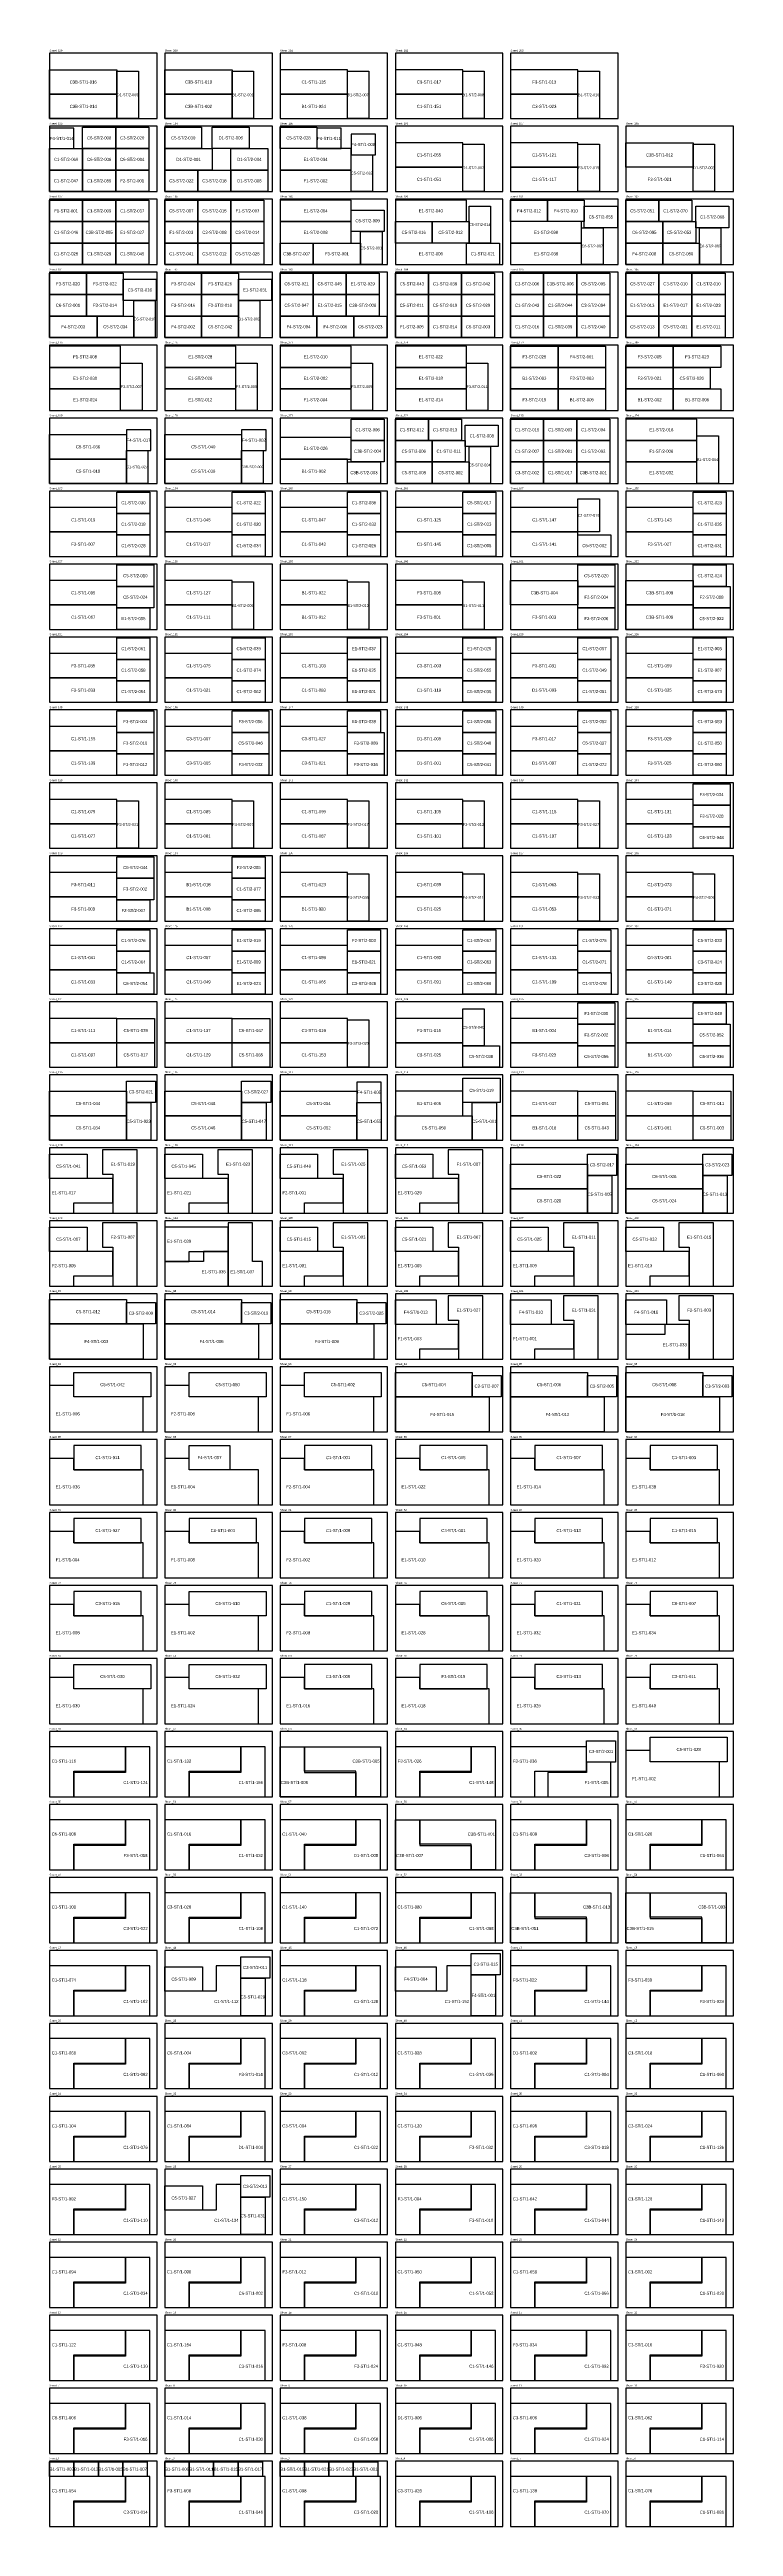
# Model space of a CAD drawing. Header units: millimetres. Extents: x 0 to 17800, y 0 to 64498.
import ezdxf
from ezdxf.enums import TextEntityAlignment as Align

# ---------------------------------------------------------------- set-up
doc = ezdxf.new("R2010")
doc.units = ezdxf.units.MM
for name, color, linetype in [('NUMBERS', 7, 'Continuous'), ('OUTER', 7, 'Continuous'), ('SHEET_BORDER', 7, 'Continuous')]:
    doc.layers.add(name, color=color, linetype=linetype)

msp = doc.modelspace()

# ---------------------------------------------------------------- linework, layer by layer
at = {"layer": 'OUTER'}
for points in [[(1753, 63335), (0, 63335), (0, 63970), (1753, 63970), (1753, 63335)], [(1753, 62700), (1753, 63935), (2311, 63935), (2311, 62700), (1753, 62700)], [(4753, 63335), (3000, 63335), (3000, 63970), (4753, 63970), (4753, 63335)], [(4753, 62700), (4753, 63935), (5311, 63935), (5311, 62700), (4753, 62700)], [(6000, 63335), (7753, 63335), (7753, 63970), (6000, 63970), (6000, 63335)], [(7753, 62700), (7753, 63935), (8311, 63935), (8311, 62700), (7753, 62700)], [(9000, 63335), (10753, 63335), (10753, 63970), (9000, 63970), (9000, 63335)], [(10753, 62700), (10753, 63935), (11311, 63935), (11311, 62700), (10753, 62700)], [(12000, 63335), (13753, 63335), (13753, 63970), (12000, 63970), (12000, 63335)], [(13753, 62700), (13753, 63935), (14311, 63935), (14311, 62700), (13753, 62700)], [(1753, 62700), (0, 62700), (0, 63335), (1753, 63335), (1753, 62700)], [(4753, 62700), (3000, 62700), (3000, 63335), (4753, 63335), (4753, 62700)], [(6000, 62700), (7753, 62700), (7753, 63335), (6000, 63335), (6000, 62700)], [(9000, 62700), (10753, 62700), (10753, 63335), (9000, 63335), (9000, 62700)], [(12000, 62700), (13753, 62700), (13753, 63335), (12000, 63335), (12000, 62700)], [(635, 61918), (635, 62451), (0, 62451), (0, 61918), (635, 61918)], [(860, 62476), (1721, 62476), (1721, 61918), (860, 61918), (860, 62476)], [(2581, 61918), (1721, 61918), (1721, 62476), (2581, 62476), (2581, 61918)], [(3000, 62476), (3959, 62476), (3959, 61918), (3000, 61918), (3000, 62476)], [(4235, 62476), (5194, 62476), (5194, 61918), (4235, 61918), (4235, 62476)], [(6000, 62476), (6959, 62476), (6959, 61918), (6000, 61918), (6000, 62476)], [(7594, 61918), (7594, 62451), (6959, 62451), (6959, 61918), (7594, 61918)], [(8483, 61759), (8483, 62292), (7848, 62292), (7848, 61759), (8483, 61759)], [(9000, 61435), (10753, 61435), (10753, 62070), (9000, 62070), (9000, 61435)], [(10753, 60800), (10753, 62035), (11311, 62035), (11311, 60800), (10753, 60800)], [(12000, 61435), (13753, 61435), (13753, 62070), (12000, 62070), (12000, 61435)], [(13753, 60800), (13753, 62035), (14311, 62035), (14311, 60800), (13753, 60800)], [(16753, 61435), (15000, 61435), (15000, 62070), (16753, 62070), (16753, 61435)], [(16753, 60800), (16753, 62035), (17311, 62035), (17311, 60800), (16753, 60800)], [(0, 61918), (860, 61918), (860, 61359), (0, 61359), (0, 61918)], [(0, 61359), (860, 61359), (860, 60800), (0, 60800), (0, 61359)], [(860, 61918), (1721, 61918), (1721, 61359), (860, 61359), (860, 61918)], [(860, 61359), (1721, 61359), (1721, 60800), (860, 60800), (860, 61359)], [(1721, 61918), (2581, 61918), (2581, 61359), (1721, 61359), (1721, 61918)], [(1721, 61359), (2581, 61359), (2581, 60800), (1721, 60800), (1721, 61359)], [(3000, 61918), (4235, 61918), (4235, 61359), (3000, 61359), (3000, 61918)], [(3000, 61359), (3860, 61359), (3860, 60800), (3000, 60800), (3000, 61359)], [(3860, 61359), (4721, 61359), (4721, 60800), (3860, 60800), (3860, 61359)], [(4721, 61918), (5680, 61918), (5680, 61359), (4721, 61359), (4721, 61918)], [(4721, 61359), (5680, 61359), (5680, 60800), (4721, 60800), (4721, 61359)], [(7848, 61918), (6000, 61918), (6000, 61359), (7848, 61359), (7848, 61918)], [(7848, 61359), (6000, 61359), (6000, 60800), (7848, 60800), (7848, 61359)], [(7848, 60800), (7848, 61759), (8407, 61759), (8407, 60800), (7848, 60800)], [(9000, 60800), (10753, 60800), (10753, 61435), (9000, 61435), (9000, 60800)], [(12000, 60800), (13753, 60800), (13753, 61435), (12000, 61435), (12000, 60800)], [(15000, 60800), (16753, 60800), (16753, 61435), (15000, 61435), (15000, 60800)], [(0, 60576), (860, 60576), (860, 60018), (0, 60018), (0, 60576)], [(0, 60018), (860, 60018), (860, 59459), (0, 59459), (0, 60018)], [(860, 60576), (1721, 60576), (1721, 60018), (860, 60018), (860, 60576)], [(860, 60018), (1721, 60018), (1721, 59459), (860, 59459), (860, 60018)], [(1721, 60576), (2581, 60576), (2581, 60018), (1721, 60018), (1721, 60576)], [(2581, 59459), (1721, 59459), (1721, 60018), (2581, 60018), (2581, 59459)], [(3000, 60576), (3860, 60576), (3860, 60018), (3000, 60018), (3000, 60576)], [(3000, 60018), (3860, 60018), (3860, 59459), (3000, 59459), (3000, 60018)], [(3860, 60576), (4721, 60576), (4721, 60018), (3860, 60018), (3860, 60576)], [(3860, 60018), (4721, 60018), (4721, 59459), (3860, 59459), (3860, 60018)], [(4721, 60576), (5581, 60576), (5581, 60018), (4721, 60018), (4721, 60576)], [(4721, 60018), (5581, 60018), (5581, 59459), (4721, 59459), (4721, 60018)], [(7848, 60576), (6000, 60576), (6000, 60018), (7848, 60018), (7848, 60576)], [(7848, 60018), (6000, 60018), (6000, 59459), (7848, 59459), (7848, 60018)], [(8708, 59760), (7848, 59760), (7848, 60319), (8708, 60319), (8708, 59760)], [(10848, 60576), (9000, 60576), (9000, 60018), (10848, 60018), (10848, 60576)], [(9959, 59459), (9000, 59459), (9000, 60018), (9959, 60018), (9959, 59459)], [(10918, 59459), (9959, 59459), (9959, 60018), (10918, 60018), (10918, 59459)], [(10918, 59459), (10918, 60418), (11476, 60418), (11476, 59459), (10918, 59459)], [(12000, 60576), (12959, 60576), (12959, 60018), (12000, 60018), (12000, 60576)], [(13848, 60018), (12000, 60018), (12000, 59459), (13848, 59459), (13848, 60018)], [(12959, 60576), (13918, 60576), (13918, 60018), (12959, 60018), (12959, 60576)], [(13918, 60418), (14778, 60418), (14778, 59859), (13918, 59859), (13918, 60418)], [(15000, 60576), (15860, 60576), (15860, 60018), (15000, 60018), (15000, 60576)], [(15000, 60018), (15959, 60018), (15959, 59459), (15000, 59459), (15000, 60018)], [(16721, 60018), (15860, 60018), (15860, 60576), (16721, 60576), (16721, 60018)], [(15959, 60018), (16819, 60018), (16819, 59459), (15959, 59459), (15959, 60018)], [(16819, 60418), (17680, 60418), (17680, 59859), (16819, 59859), (16819, 60418)], [(0, 59459), (860, 59459), (860, 58900), (0, 58900), (0, 59459)], [(860, 59459), (1721, 59459), (1721, 58900), (860, 58900), (860, 59459)], [(1721, 59459), (2581, 59459), (2581, 58900), (1721, 58900), (1721, 59459)], [(3000, 59459), (3860, 59459), (3860, 58900), (3000, 58900), (3000, 59459)], [(3860, 59459), (4721, 59459), (4721, 58900), (3860, 58900), (3860, 59459)], [(4721, 59459), (5581, 59459), (5581, 58900), (4721, 58900), (4721, 59459)], [(6000, 59459), (6860, 59459), (6860, 58900), (6000, 58900), (6000, 59459)], [(6860, 59459), (8095, 59459), (8095, 58900), (6860, 58900), (6860, 59459)], [(8095, 58900), (8095, 59760), (8654, 59760), (8654, 58900), (8095, 58900)], [(10848, 59459), (9000, 59459), (9000, 58900), (10848, 58900), (10848, 59459)], [(10848, 59459), (11709, 59459), (11709, 58900), (10848, 58900), (10848, 59459)], [(13848, 59459), (12000, 59459), (12000, 58900), (13848, 58900), (13848, 59459)], [(13848, 58900), (13848, 59859), (14407, 59859), (14407, 58900), (13848, 58900)], [(15000, 59459), (15959, 59459), (15959, 58900), (15000, 58900), (15000, 59459)], [(15959, 59459), (16918, 59459), (16918, 58900), (15959, 58900), (15959, 59459)], [(16918, 58900), (16918, 59859), (17476, 59859), (17476, 58900), (16918, 58900)], [(0, 58676), (959, 58676), (959, 58118), (0, 58118), (0, 58676)], [(0, 58118), (959, 58118), (959, 57559), (0, 57559), (0, 58118)], [(959, 58676), (1918, 58676), (1918, 58118), (959, 58118), (959, 58676)], [(959, 58118), (1918, 58118), (1918, 57559), (959, 57559), (959, 58118)], [(1918, 58518), (2778, 58518), (2778, 57959), (1918, 57959), (1918, 58518)], [(3000, 58676), (3959, 58676), (3959, 58118), (3000, 58118), (3000, 58676)], [(3000, 58118), (3959, 58118), (3959, 57559), (3000, 57559), (3000, 58118)], [(3959, 58676), (4918, 58676), (4918, 58118), (3959, 58118), (3959, 58676)], [(3959, 58118), (4918, 58118), (4918, 57559), (3959, 57559), (3959, 58118)], [(4918, 58518), (5778, 58518), (5778, 57959), (4918, 57959), (4918, 58518)], [(6000, 58676), (6860, 58676), (6860, 58118), (6000, 58118), (6000, 58676)], [(6000, 58118), (6860, 58118), (6860, 57559), (6000, 57559), (6000, 58118)], [(6860, 58676), (7721, 58676), (7721, 58118), (6860, 58118), (6860, 58676)], [(6860, 58118), (7721, 58118), (7721, 57559), (6860, 57559), (6860, 58118)], [(7721, 58676), (8581, 58676), (8581, 58118), (7721, 58118), (7721, 58676)], [(7721, 58118), (8581, 58118), (8581, 57559), (7721, 57559), (7721, 58118)], [(9000, 58676), (9860, 58676), (9860, 58118), (9000, 58118), (9000, 58676)], [(9000, 58118), (9860, 58118), (9860, 57559), (9000, 57559), (9000, 58118)], [(9860, 58676), (10721, 58676), (10721, 58118), (9860, 58118), (9860, 58676)], [(9860, 58118), (10721, 58118), (10721, 57559), (9860, 57559), (9860, 58118)], [(10721, 58676), (11581, 58676), (11581, 58118), (10721, 58118), (10721, 58676)], [(10721, 58118), (11581, 58118), (11581, 57559), (10721, 57559), (10721, 58118)], [(12860, 58118), (12000, 58118), (12000, 58676), (12860, 58676), (12860, 58118)], [(12000, 58118), (12860, 58118), (12860, 57559), (12000, 57559), (12000, 58118)], [(12860, 58676), (13721, 58676), (13721, 58118), (12860, 58118), (12860, 58676)], [(12860, 58118), (13721, 58118), (13721, 57559), (12860, 57559), (12860, 58118)], [(13721, 58676), (14581, 58676), (14581, 58118), (13721, 58118), (13721, 58676)], [(13721, 58118), (14581, 58118), (14581, 57559), (13721, 57559), (13721, 58118)], [(15000, 58676), (15860, 58676), (15860, 58118), (15000, 58118), (15000, 58676)], [(15000, 58118), (15860, 58118), (15860, 57559), (15000, 57559), (15000, 58118)], [(16721, 58118), (15860, 58118), (15860, 58676), (16721, 58676), (16721, 58118)], [(15860, 58118), (16721, 58118), (16721, 57559), (15860, 57559), (15860, 58118)], [(17581, 58118), (16721, 58118), (16721, 58676), (17581, 58676), (17581, 58118)], [(16721, 58118), (17581, 58118), (17581, 57559), (16721, 57559), (16721, 58118)], [(0, 57559), (1235, 57559), (1235, 57000), (0, 57000), (0, 57559)], [(1235, 57559), (2194, 57559), (2194, 57000), (1235, 57000), (1235, 57559)], [(2194, 57000), (2194, 57959), (2753, 57959), (2753, 57000), (2194, 57000)], [(3000, 57559), (3959, 57559), (3959, 57000), (3000, 57000), (3000, 57559)], [(3959, 57559), (4918, 57559), (4918, 57000), (3959, 57000), (3959, 57559)], [(4918, 57000), (4918, 57959), (5476, 57959), (5476, 57000), (4918, 57000)], [(6000, 57559), (6959, 57559), (6959, 57000), (6000, 57000), (6000, 57559)], [(6959, 57559), (7918, 57559), (7918, 57000), (6959, 57000), (6959, 57559)], [(7918, 57559), (8778, 57559), (8778, 57000), (7918, 57000), (7918, 57559)], [(9000, 57559), (9860, 57559), (9860, 57000), (9000, 57000), (9000, 57559)], [(9860, 57559), (10721, 57559), (10721, 57000), (9860, 57000), (9860, 57559)], [(10721, 57559), (11581, 57559), (11581, 57000), (10721, 57000), (10721, 57559)], [(12000, 57559), (12860, 57559), (12860, 57000), (12000, 57000), (12000, 57559)], [(12860, 57559), (13721, 57559), (13721, 57000), (12860, 57000), (12860, 57559)], [(13721, 57559), (14581, 57559), (14581, 57000), (13721, 57000), (13721, 57559)], [(15000, 57559), (15860, 57559), (15860, 57000), (15000, 57000), (15000, 57559)], [(15860, 57559), (16721, 57559), (16721, 57000), (15860, 57000), (15860, 57559)], [(16721, 57559), (17581, 57559), (17581, 57000), (16721, 57000), (16721, 57559)], [(1848, 56776), (0, 56776), (0, 56218), (1848, 56218), (1848, 56776)], [(4848, 56776), (3000, 56776), (3000, 56218), (4848, 56218), (4848, 56776)], [(7848, 56776), (6000, 56776), (6000, 56218), (7848, 56218), (7848, 56776)], [(10848, 56776), (9000, 56776), (9000, 56218), (10848, 56218), (10848, 56776)], [(12000, 56776), (13235, 56776), (13235, 56218), (12000, 56218), (12000, 56776)], [(13235, 56776), (14470, 56776), (14470, 56218), (13235, 56218), (13235, 56776)], [(15000, 56776), (16235, 56776), (16235, 56218), (15000, 56218), (15000, 56776)], [(16235, 56776), (17470, 56776), (17470, 56218), (16235, 56218), (16235, 56776)], [(1848, 56218), (0, 56218), (0, 55659), (1848, 55659), (1848, 56218)], [(1848, 55100), (1848, 56335), (2407, 56335), (2407, 55100), (1848, 55100)], [(4848, 56218), (3000, 56218), (3000, 55659), (4848, 55659), (4848, 56218)], [(4848, 55100), (4848, 56335), (5407, 56335), (5407, 55100), (4848, 55100)], [(7848, 56218), (6000, 56218), (6000, 55659), (7848, 55659), (7848, 56218)], [(7848, 55100), (7848, 56335), (8407, 56335), (8407, 55100), (7848, 55100)], [(10848, 56218), (9000, 56218), (9000, 55659), (10848, 55659), (10848, 56218)], [(10848, 55100), (10848, 56335), (11407, 56335), (11407, 55100), (10848, 55100)], [(12000, 56218), (13235, 56218), (13235, 55659), (12000, 55659), (12000, 56218)], [(13235, 56218), (14470, 56218), (14470, 55659), (13235, 55659), (13235, 56218)], [(15000, 56218), (16235, 56218), (16235, 55659), (15000, 55659), (15000, 56218)], [(16235, 56218), (17194, 56218), (17194, 55659), (16235, 55659), (16235, 56218)], [(1848, 55659), (0, 55659), (0, 55100), (1848, 55100), (1848, 55659)], [(4848, 55659), (3000, 55659), (3000, 55100), (4848, 55100), (4848, 55659)], [(7848, 55659), (6000, 55659), (6000, 55100), (7848, 55100), (7848, 55659)], [(10848, 55659), (9000, 55659), (9000, 55100), (10848, 55100), (10848, 55659)], [(12000, 55659), (13235, 55659), (13235, 55100), (12000, 55100), (12000, 55659)], [(13235, 55659), (14470, 55659), (14470, 55100), (13235, 55100), (13235, 55659)], [(15000, 55659), (16235, 55659), (16235, 55100), (15000, 55100), (15000, 55659)], [(16235, 55659), (17470, 55659), (17470, 55100), (16235, 55100), (16235, 55659)], [(7848, 54876), (8708, 54876), (8708, 54318), (7848, 54318), (7848, 54876)], [(9000, 54876), (9860, 54876), (9860, 54318), (9000, 54318), (9000, 54876)], [(9860, 54876), (10721, 54876), (10721, 54318), (9860, 54318), (9860, 54876)], [(12000, 54876), (12860, 54876), (12860, 54318), (12000, 54318), (12000, 54876)], [(12860, 54876), (13721, 54876), (13721, 54318), (12860, 54318), (12860, 54876)], [(13721, 54876), (14581, 54876), (14581, 54318), (13721, 54318), (13721, 54876)], [(16848, 54876), (15000, 54876), (15000, 54318), (16848, 54318), (16848, 54876)], [(2000, 53835), (0, 53835), (0, 54470), (2000, 54470), (2000, 53835)], [(2635, 54060), (2635, 54594), (2000, 54594), (2000, 54060), (2635, 54060)], [(3000, 54470), (5000, 54470), (5000, 53835), (3000, 53835), (3000, 54470)], [(5635, 54060), (5635, 54594), (5000, 54594), (5000, 54060), (5635, 54060)], [(7848, 54394), (6000, 54394), (6000, 53835), (7848, 53835), (7848, 54394)], [(7848, 54318), (8708, 54318), (8708, 53759), (7848, 53759), (7848, 54318)], [(9000, 54318), (9959, 54318), (9959, 53759), (9000, 53759), (9000, 54318)], [(9959, 54318), (10819, 54318), (10819, 53759), (9959, 53759), (9959, 54318)], [(10820, 54718), (11680, 54718), (11680, 54159), (10820, 54159), (10820, 54718)], [(12000, 54318), (12860, 54318), (12860, 53759), (12000, 53759), (12000, 54318)], [(12860, 54318), (13721, 54318), (13721, 53759), (12860, 53759), (12860, 54318)], [(13721, 54318), (14581, 54318), (14581, 53759), (13721, 53759), (13721, 54318)], [(16848, 54318), (15000, 54318), (15000, 53759), (16848, 53759), (16848, 54318)], [(16848, 53200), (16848, 54435), (17407, 54435), (17407, 53200), (16848, 53200)], [(0, 53835), (2000, 53835), (2000, 53200), (0, 53200), (0, 53835)], [(2000, 53200), (2000, 54060), (2559, 54060), (2559, 53200), (2000, 53200)], [(3000, 53835), (5000, 53835), (5000, 53200), (3000, 53200), (3000, 53835)], [(5000, 53200), (5000, 54060), (5559, 54060), (5559, 53200), (5000, 53200)], [(6000, 53200), (7753, 53200), (7753, 53835), (6000, 53835), (6000, 53200)], [(7753, 53759), (8613, 53759), (8613, 53200), (7753, 53200), (7753, 53759)], [(9000, 53759), (9959, 53759), (9959, 53200), (9000, 53200), (9000, 53759)], [(9959, 53759), (10918, 53759), (10918, 53200), (9959, 53200), (9959, 53759)], [(10918, 53200), (10918, 54159), (11477, 54159), (11477, 53200), (10918, 53200)], [(12000, 53759), (12860, 53759), (12860, 53200), (12000, 53200), (12000, 53759)], [(12860, 53759), (13721, 53759), (13721, 53200), (12860, 53200), (12860, 53759)], [(13721, 53759), (14581, 53759), (14581, 53200), (13721, 53200), (13721, 53759)], [(16848, 53759), (15000, 53759), (15000, 53200), (16848, 53200), (16848, 53759)], [(2613, 52418), (1753, 52418), (1753, 52976), (2613, 52976), (2613, 52418)], [(5613, 52418), (4753, 52418), (4753, 52976), (5613, 52976), (5613, 52418)], [(7753, 52976), (8613, 52976), (8613, 52418), (7753, 52418), (7753, 52976)], [(10753, 52976), (11613, 52976), (11613, 52418), (10753, 52418), (10753, 52976)], [(16753, 52976), (17613, 52976), (17613, 52418), (16753, 52418), (16753, 52976)], [(0, 51935), (1753, 51935), (1753, 52570), (0, 52570), (0, 51935)], [(1753, 52418), (2613, 52418), (2613, 51859), (1753, 51859), (1753, 52418)], [(3000, 51935), (4753, 51935), (4753, 52570), (3000, 52570), (3000, 51935)], [(4753, 52418), (5613, 52418), (5613, 51859), (4753, 51859), (4753, 52418)], [(6000, 51935), (7753, 51935), (7753, 52570), (6000, 52570), (6000, 51935)], [(8613, 51859), (7753, 51859), (7753, 52418), (8613, 52418), (8613, 51859)], [(9000, 51935), (10753, 51935), (10753, 52570), (9000, 52570), (9000, 51935)], [(10753, 52418), (11613, 52418), (11613, 51859), (10753, 51859), (10753, 52418)], [(12000, 51935), (13753, 51935), (13753, 52570), (12000, 52570), (12000, 51935)], [(13753, 51935), (13753, 52795), (14311, 52795), (14311, 51935), (13753, 51935)], [(15000, 51935), (16753, 51935), (16753, 52570), (15000, 52570), (15000, 51935)], [(16753, 52418), (17613, 52418), (17613, 51859), (16753, 51859), (16753, 52418)], [(0, 51300), (1753, 51300), (1753, 51935), (0, 51935), (0, 51300)], [(2613, 51300), (1753, 51300), (1753, 51859), (2613, 51859), (2613, 51300)], [(3000, 51300), (4753, 51300), (4753, 51935), (3000, 51935), (3000, 51300)], [(4753, 51859), (5613, 51859), (5613, 51300), (4753, 51300), (4753, 51859)], [(6000, 51300), (7753, 51300), (7753, 51935), (6000, 51935), (6000, 51300)], [(7753, 51859), (8613, 51859), (8613, 51300), (7753, 51300), (7753, 51859)], [(9000, 51300), (10753, 51300), (10753, 51935), (9000, 51935), (9000, 51300)], [(10753, 51859), (11613, 51859), (11613, 51300), (10753, 51300), (10753, 51859)], [(12000, 51300), (13753, 51300), (13753, 51935), (12000, 51935), (12000, 51300)], [(13753, 51859), (14613, 51859), (14613, 51300), (13753, 51300), (13753, 51859)], [(15000, 51300), (16753, 51300), (16753, 51935), (15000, 51935), (15000, 51300)], [(16753, 51859), (17613, 51859), (17613, 51300), (16753, 51300), (16753, 51859)], [(1753, 51076), (2711, 51076), (2711, 50518), (1753, 50518), (1753, 51076)], [(13753, 51076), (14711, 51076), (14711, 50518), (13753, 50518), (13753, 51076)], [(17613, 50518), (16753, 50518), (16753, 51076), (17613, 51076), (17613, 50518)], [(0, 50035), (1753, 50035), (1753, 50670), (0, 50670), (0, 50035)], [(2711, 49959), (1753, 49959), (1753, 50518), (2711, 50518), (2711, 49959)], [(3000, 50035), (4753, 50035), (4753, 50670), (3000, 50670), (3000, 50035)], [(4753, 49400), (4753, 50635), (5311, 50635), (5311, 49400), (4753, 49400)], [(6000, 50035), (7753, 50035), (7753, 50670), (6000, 50670), (6000, 50035)], [(7753, 49400), (7753, 50635), (8311, 50635), (8311, 49400), (7753, 49400)], [(9000, 50035), (10753, 50035), (10753, 50670), (9000, 50670), (9000, 50035)], [(11312, 50635), (11312, 49400), (10753, 49400), (10753, 50635), (11312, 50635)], [(13753, 50035), (12000, 50035), (12000, 50670), (13753, 50670), (13753, 50035)], [(13753, 50518), (14711, 50518), (14711, 49959), (13753, 49959), (13753, 50518)], [(16753, 50035), (15000, 50035), (15000, 50670), (16753, 50670), (16753, 50035)], [(16753, 50518), (17711, 50518), (17711, 49959), (16753, 49959), (16753, 50518)], [(0, 49400), (1753, 49400), (1753, 50035), (0, 50035), (0, 49400)], [(1753, 49959), (2614, 49959), (2614, 49400), (1753, 49400), (1753, 49959)], [(3000, 49400), (4753, 49400), (4753, 50035), (3000, 50035), (3000, 49400)], [(6000, 49400), (7753, 49400), (7753, 50035), (6000, 50035), (6000, 49400)], [(9000, 49400), (10753, 49400), (10753, 50035), (9000, 50035), (9000, 49400)], [(12000, 49400), (13753, 49400), (13753, 50035), (12000, 50035), (12000, 49400)], [(13753, 49959), (14711, 49959), (14711, 49400), (13753, 49400), (13753, 49959)], [(16753, 49400), (15000, 49400), (15000, 50035), (16753, 50035), (16753, 49400)], [(16753, 49959), (17711, 49959), (17711, 49400), (16753, 49400), (16753, 49959)], [(1753, 49176), (2613, 49176), (2613, 48618), (1753, 48618), (1753, 49176)], [(4753, 49176), (5613, 49176), (5613, 48618), (4753, 48618), (4753, 49176)], [(7753, 49176), (8613, 49176), (8613, 48618), (7753, 48618), (7753, 49176)], [(10753, 49176), (11613, 49176), (11613, 48618), (10753, 48618), (10753, 49176)], [(13753, 49176), (14613, 49176), (14613, 48618), (13753, 48618), (13753, 49176)], [(16753, 49176), (17613, 49176), (17613, 48618), (16753, 48618), (16753, 49176)], [(0, 48135), (1753, 48135), (1753, 48770), (0, 48770), (0, 48135)], [(1753, 48618), (2613, 48618), (2613, 48059), (1753, 48059), (1753, 48618)], [(3000, 48135), (4753, 48135), (4753, 48770), (3000, 48770), (3000, 48135)], [(4753, 48618), (5613, 48618), (5613, 48059), (4753, 48059), (4753, 48618)], [(6000, 48135), (7753, 48135), (7753, 48770), (6000, 48770), (6000, 48135)], [(7753, 48618), (8613, 48618), (8613, 48059), (7753, 48059), (7753, 48618)], [(9000, 48135), (10753, 48135), (10753, 48770), (9000, 48770), (9000, 48135)], [(10753, 48618), (11613, 48618), (11613, 48059), (10753, 48059), (10753, 48618)], [(12000, 48135), (13753, 48135), (13753, 48770), (12000, 48770), (12000, 48135)], [(13753, 48618), (14613, 48618), (14613, 48059), (13753, 48059), (13753, 48618)], [(15000, 48135), (16753, 48135), (16753, 48770), (15000, 48770), (15000, 48135)], [(16753, 48618), (17613, 48618), (17613, 48059), (16753, 48059), (16753, 48618)], [(0, 47500), (1753, 47500), (1753, 48135), (0, 48135), (0, 47500)], [(1753, 48059), (2613, 48059), (2613, 47500), (1753, 47500), (1753, 48059)], [(3000, 47500), (4753, 47500), (4753, 48135), (3000, 48135), (3000, 47500)], [(4753, 48059), (5613, 48059), (5613, 47500), (4753, 47500), (4753, 48059)], [(6000, 47500), (7753, 47500), (7753, 48135), (6000, 48135), (6000, 47500)], [(7753, 48059), (8613, 48059), (8613, 47500), (7753, 47500), (7753, 48059)], [(9000, 47500), (10753, 47500), (10753, 48135), (9000, 48135), (9000, 47500)], [(10753, 48059), (11613, 48059), (11613, 47500), (10753, 47500), (10753, 48059)], [(12000, 47500), (13753, 47500), (13753, 48135), (12000, 48135), (12000, 47500)], [(13753, 48059), (14613, 48059), (14613, 47500), (13753, 47500), (13753, 48059)], [(15000, 47500), (16753, 47500), (16753, 48135), (15000, 48135), (15000, 47500)], [(16753, 48059), (17613, 48059), (17613, 47500), (16753, 47500), (16753, 48059)], [(1753, 47276), (2711, 47276), (2711, 46718), (1753, 46718), (1753, 47276)], [(4753, 47276), (5711, 47276), (5711, 46718), (4753, 46718), (4753, 47276)], [(7753, 47276), (8613, 47276), (8613, 46718), (7753, 46718), (7753, 47276)], [(10753, 47276), (11613, 47276), (11613, 46718), (10753, 46718), (10753, 47276)], [(13753, 47276), (14613, 47276), (14613, 46718), (13753, 46718), (13753, 47276)], [(16753, 47276), (17613, 47276), (17613, 46718), (16753, 46718), (16753, 47276)], [(0, 46235), (1753, 46235), (1753, 46870), (0, 46870), (0, 46235)], [(2711, 46159), (1753, 46159), (1753, 46718), (2711, 46718), (2711, 46159)], [(3000, 46235), (4753, 46235), (4753, 46870), (3000, 46870), (3000, 46235)], [(4753, 46718), (5711, 46718), (5711, 46159), (4753, 46159), (4753, 46718)], [(6000, 46235), (7753, 46235), (7753, 46870), (6000, 46870), (6000, 46235)], [(7753, 46718), (8711, 46718), (8711, 46159), (7753, 46159), (7753, 46718)], [(9000, 46235), (10753, 46235), (10753, 46870), (9000, 46870), (9000, 46235)], [(10753, 46718), (11613, 46718), (11613, 46159), (10753, 46159), (10753, 46718)], [(12000, 46235), (13753, 46235), (13753, 46870), (12000, 46870), (12000, 46235)], [(13753, 46718), (14613, 46718), (14613, 46159), (13753, 46159), (13753, 46718)], [(15000, 46235), (16753, 46235), (16753, 46870), (15000, 46870), (15000, 46235)], [(16753, 46718), (17613, 46718), (17613, 46159), (16753, 46159), (16753, 46718)], [(0, 45600), (1753, 45600), (1753, 46235), (0, 46235), (0, 45600)], [(1753, 46159), (2711, 46159), (2711, 45600), (1753, 45600), (1753, 46159)], [(3000, 45600), (4753, 45600), (4753, 46235), (3000, 46235), (3000, 45600)], [(4753, 46159), (5711, 46159), (5711, 45600), (4753, 45600), (4753, 46159)], [(6000, 45600), (7753, 45600), (7753, 46235), (6000, 46235), (6000, 45600)], [(7753, 46159), (8711, 46159), (8711, 45600), (7753, 45600), (7753, 46159)], [(9000, 45600), (10753, 45600), (10753, 46235), (9000, 46235), (9000, 45600)], [(10753, 46159), (11613, 46159), (11613, 45600), (10753, 45600), (10753, 46159)], [(12000, 45600), (13753, 45600), (13753, 46235), (12000, 46235), (12000, 45600)], [(13753, 46159), (14613, 46159), (14613, 45600), (13753, 45600), (13753, 46159)], [(15000, 45600), (16753, 45600), (16753, 46235), (15000, 46235), (15000, 45600)], [(16753, 46159), (17613, 46159), (17613, 45600), (16753, 45600), (16753, 46159)], [(16753, 45376), (17711, 45376), (17711, 44818), (16753, 44818), (16753, 45376)], [(0, 44335), (1753, 44335), (1753, 44970), (0, 44970), (0, 44335)], [(1753, 43700), (1753, 44935), (2311, 44935), (2311, 43700), (1753, 43700)], [(3000, 44335), (4753, 44335), (4753, 44970), (3000, 44970), (3000, 44335)], [(4753, 43700), (4753, 44935), (5311, 44935), (5311, 43700), (4753, 43700)], [(6000, 44335), (7753, 44335), (7753, 44970), (6000, 44970), (6000, 44335)], [(7753, 43700), (7753, 44935), (8311, 44935), (8311, 43700), (7753, 43700)], [(9000, 44335), (10753, 44335), (10753, 44970), (9000, 44970), (9000, 44335)], [(10753, 43700), (10753, 44935), (11311, 44935), (11311, 43700), (10753, 43700)], [(12000, 44335), (13753, 44335), (13753, 44970), (12000, 44970), (12000, 44335)], [(13753, 43700), (13753, 44935), (14311, 44935), (14311, 43700), (13753, 43700)], [(15000, 44335), (16753, 44335), (16753, 44970), (15000, 44970), (15000, 44335)], [(16753, 44818), (17711, 44818), (17711, 44259), (16753, 44259), (16753, 44818)], [(0, 43700), (1753, 43700), (1753, 44335), (0, 44335), (0, 43700)], [(3000, 43700), (4753, 43700), (4753, 44335), (3000, 44335), (3000, 43700)], [(6000, 43700), (7753, 43700), (7753, 44335), (6000, 44335), (6000, 43700)], [(9000, 43700), (10753, 43700), (10753, 44335), (9000, 44335), (9000, 43700)], [(12000, 43700), (13753, 43700), (13753, 44335), (12000, 44335), (12000, 43700)], [(15000, 43700), (16753, 43700), (16753, 44335), (15000, 44335), (15000, 43700)], [(16753, 44259), (17711, 44259), (17711, 43700), (16753, 43700), (16753, 44259)], [(1753, 43476), (2711, 43476), (2711, 42918), (1753, 42918), (1753, 43476)], [(4753, 43476), (5613, 43476), (5613, 42918), (4753, 42918), (4753, 43476)], [(0, 42435), (1753, 42435), (1753, 43070), (0, 43070), (0, 42435)], [(2711, 42359), (1753, 42359), (1753, 42918), (2711, 42918), (2711, 42359)], [(3000, 42435), (4753, 42435), (4753, 43070), (3000, 43070), (3000, 42435)], [(4753, 42918), (5613, 42918), (5613, 42359), (4753, 42359), (4753, 42918)], [(6000, 42435), (7753, 42435), (7753, 43070), (6000, 43070), (6000, 42435)], [(7753, 41800), (7753, 43035), (8311, 43035), (8311, 41800), (7753, 41800)], [(9000, 42435), (10753, 42435), (10753, 43070), (9000, 43070), (9000, 42435)], [(10753, 41800), (10753, 43035), (11311, 43035), (11311, 41800), (10753, 41800)], [(12000, 42435), (13753, 42435), (13753, 43070), (12000, 43070), (12000, 42435)], [(13753, 41800), (13753, 43035), (14311, 43035), (14311, 41800), (13753, 41800)], [(15000, 42435), (16753, 42435), (16753, 43070), (15000, 43070), (15000, 42435)], [(16753, 41800), (16753, 43035), (17311, 43035), (17311, 41800), (16753, 41800)], [(0, 41800), (1753, 41800), (1753, 42435), (0, 42435), (0, 41800)], [(1753, 42359), (2614, 42359), (2614, 41800), (1753, 41800), (1753, 42359)], [(3000, 41800), (4753, 41800), (4753, 42435), (3000, 42435), (3000, 41800)], [(4753, 42359), (5613, 42359), (5613, 41800), (4753, 41800), (4753, 42359)], [(6000, 41800), (7753, 41800), (7753, 42435), (6000, 42435), (6000, 41800)], [(9000, 41800), (10753, 41800), (10753, 42435), (9000, 42435), (9000, 41800)], [(12000, 41800), (13753, 41800), (13753, 42435), (12000, 42435), (12000, 41800)], [(15000, 41800), (16753, 41800), (16753, 42435), (15000, 42435), (15000, 41800)], [(1753, 41576), (2613, 41576), (2613, 41018), (1753, 41018), (1753, 41576)], [(4753, 41576), (5613, 41576), (5613, 41018), (4753, 41018), (4753, 41576)], [(7753, 41576), (8613, 41576), (8613, 41018), (7753, 41018), (7753, 41576)], [(10753, 41576), (11613, 41576), (11613, 41018), (10753, 41018), (10753, 41576)], [(13753, 41576), (14613, 41576), (14613, 41018), (13753, 41018), (13753, 41576)], [(17613, 41018), (16753, 41018), (16753, 41576), (17613, 41576), (17613, 41018)], [(0, 40535), (1753, 40535), (1753, 41170), (0, 41170), (0, 40535)], [(1753, 41018), (2613, 41018), (2613, 40459), (1753, 40459), (1753, 41018)], [(3000, 40535), (4753, 40535), (4753, 41170), (3000, 41170), (3000, 40535)], [(4753, 41018), (5613, 41018), (5613, 40459), (4753, 40459), (4753, 41018)], [(6000, 40535), (7753, 40535), (7753, 41170), (6000, 41170), (6000, 40535)], [(7753, 41018), (8613, 41018), (8613, 40459), (7753, 40459), (7753, 41018)], [(9000, 40535), (10753, 40535), (10753, 41170), (9000, 41170), (9000, 40535)], [(10753, 41018), (11613, 41018), (11613, 40459), (10753, 40459), (10753, 41018)], [(12000, 40535), (13753, 40535), (13753, 41170), (12000, 41170), (12000, 40535)], [(13753, 41018), (14613, 41018), (14613, 40459), (13753, 40459), (13753, 41018)], [(15000, 40535), (16753, 40535), (16753, 41170), (15000, 41170), (15000, 40535)], [(16753, 41018), (17613, 41018), (17613, 40459), (16753, 40459), (16753, 41018)], [(0, 39900), (1753, 39900), (1753, 40535), (0, 40535), (0, 39900)], [(1753, 40459), (2712, 40459), (2712, 39900), (1753, 39900), (1753, 40459)], [(3000, 39900), (4753, 39900), (4753, 40535), (3000, 40535), (3000, 39900)], [(4753, 40459), (5614, 40459), (5614, 39900), (4753, 39900), (4753, 40459)], [(6000, 39900), (7753, 39900), (7753, 40535), (6000, 40535), (6000, 39900)], [(7753, 40459), (8614, 40459), (8614, 39900), (7753, 39900), (7753, 40459)], [(9000, 39900), (10753, 39900), (10753, 40535), (9000, 40535), (9000, 39900)], [(10753, 40459), (11614, 40459), (11614, 39900), (10753, 39900), (10753, 40459)], [(12000, 39900), (13753, 39900), (13753, 40535), (12000, 40535), (12000, 39900)], [(13753, 40459), (14614, 40459), (14614, 39900), (13753, 39900), (13753, 40459)], [(15000, 39900), (16753, 39900), (16753, 40535), (15000, 40535), (15000, 39900)], [(16753, 40459), (17614, 40459), (17614, 39900), (16753, 39900), (16753, 40459)], [(11311, 39518), (11311, 38559), (10753, 38559), (10753, 39518), (11311, 39518)], [(13753, 39676), (14711, 39676), (14711, 39118), (13753, 39118), (13753, 39676)], [(16753, 39676), (17613, 39676), (17613, 39118), (16753, 39118), (16753, 39676)], [(0, 38635), (1753, 38635), (1753, 39270), (0, 39270), (0, 38635)], [(2731, 38635), (1753, 38635), (1753, 39270), (2731, 39270), (2731, 38635)], [(3000, 38635), (4753, 38635), (4753, 39270), (3000, 39270), (3000, 38635)], [(4753, 39270), (5730, 39270), (5730, 38635), (4753, 38635), (4753, 39270)], [(6000, 38635), (7753, 38635), (7753, 39270), (6000, 39270), (6000, 38635)], [(7753, 38000), (7753, 39235), (8311, 39235), (8311, 38000), (7753, 38000)], [(9000, 38635), (10753, 38635), (10753, 39270), (9000, 39270), (9000, 38635)], [(12000, 38635), (13753, 38635), (13753, 39270), (12000, 39270), (12000, 38635)], [(13753, 39118), (14711, 39118), (14711, 38559), (13753, 38559), (13753, 39118)], [(15000, 38635), (16753, 38635), (16753, 39270), (15000, 39270), (15000, 38635)], [(16753, 39118), (17711, 39118), (17711, 38559), (16753, 38559), (16753, 39118)], [(0, 38000), (1753, 38000), (1753, 38635), (0, 38635), (0, 38000)], [(1753, 38635), (2731, 38635), (2731, 38000), (1753, 38000), (1753, 38635)], [(3000, 38000), (4753, 38000), (4753, 38635), (3000, 38635), (3000, 38000)], [(4753, 38635), (5730, 38635), (5730, 38000), (4753, 38000), (4753, 38635)], [(6000, 38000), (7753, 38000), (7753, 38635), (6000, 38635), (6000, 38000)], [(9000, 38000), (10753, 38000), (10753, 38635), (9000, 38635), (9000, 38000)], [(10753, 38559), (11711, 38559), (11711, 38000), (10753, 38000), (10753, 38559)], [(12000, 38000), (13753, 38000), (13753, 38635), (12000, 38635), (12000, 38000)], [(13753, 38559), (14711, 38559), (14711, 38000), (13753, 38000), (13753, 38559)], [(15000, 38000), (16753, 38000), (16753, 38635), (15000, 38635), (15000, 38000)], [(16753, 38559), (17711, 38559), (17711, 38000), (16753, 38000), (16753, 38559)], [(2000, 37637), (2756, 37637), (2756, 37078), (2000, 37078), (2000, 37637)], [(5000, 37637), (5756, 37637), (5756, 37078), (5000, 37078), (5000, 37637)], [(8635, 37078), (8635, 37611), (8000, 37611), (8000, 37078), (8635, 37078)], [(10753, 37713), (11730, 37713), (11730, 37078), (10753, 37078), (10753, 37713)], [(0, 37370), (2000, 37370), (2000, 36735), (0, 36735), (0, 37370)], [(2000, 36100), (2000, 37078), (2635, 37078), (2635, 36100), (2000, 36100)], [(3000, 37370), (5000, 37370), (5000, 36735), (3000, 36735), (3000, 37370)], [(5000, 36100), (5000, 37078), (5635, 37078), (5635, 36100), (5000, 36100)], [(6000, 37370), (8000, 37370), (8000, 36735), (6000, 36735), (6000, 37370)], [(8000, 36100), (8000, 37078), (8635, 37078), (8635, 36100), (8000, 36100)], [(9000, 36735), (10753, 36735), (10753, 37370), (9000, 37370), (9000, 36735)], [(11000, 36100), (11000, 37078), (11635, 37078), (11635, 36100), (11000, 36100)], [(12000, 36735), (13753, 36735), (13753, 37370), (12000, 37370), (12000, 36735)], [(13753, 37370), (14730, 37370), (14730, 36735), (13753, 36735), (13753, 37370)], [(15000, 36735), (16753, 36735), (16753, 37370), (15000, 37370), (15000, 36735)], [(16753, 37370), (17730, 37370), (17730, 36735), (16753, 36735), (16753, 37370)], [(0, 36735), (2000, 36735), (2000, 36100), (0, 36100), (0, 36735)], [(3000, 36735), (5000, 36735), (5000, 36100), (3000, 36100), (3000, 36735)], [(6000, 36735), (8000, 36735), (8000, 36100), (6000, 36100), (6000, 36735)], [(9000, 36735), (11000, 36735), (11000, 36100), (9000, 36100), (9000, 36735)], [(12000, 36100), (13753, 36100), (13753, 36735), (12000, 36735), (12000, 36100)], [(13753, 36735), (14730, 36735), (14730, 36100), (13753, 36100), (13753, 36735)], [(15000, 36100), (16753, 36100), (16753, 36735), (15000, 36735), (15000, 36100)], [(16753, 36735), (17730, 36735), (17730, 36100), (16753, 36100), (16753, 36735)], [(0, 35737), (978, 35737), (978, 35102), (0, 35102), (0, 35737)], [(2280, 35845), (1378, 35845), (1378, 35210), (1645, 35210), (1645, 34200), (2280, 34200), (2280, 35845)], [(3000, 35737), (3978, 35737), (3978, 35102), (3000, 35102), (3000, 35737)], [(5280, 35845), (4378, 35845), (4378, 35210), (4645, 35210), (4645, 34200), (5280, 34200), (5280, 35845)], [(6000, 35737), (6978, 35737), (6978, 35102), (6000, 35102), (6000, 35737)], [(8280, 35845), (7378, 35845), (7378, 35210), (7645, 35210), (7645, 34200), (8280, 34200), (8280, 35845)], [(9000, 35737), (9978, 35737), (9978, 35102), (9000, 35102), (9000, 35737)], [(11280, 35845), (10378, 35845), (10378, 35210), (10645, 35210), (10645, 34200), (11280, 34200), (11280, 35845)], [(14000, 35737), (14756, 35737), (14756, 35178), (14000, 35178), (14000, 35737)], [(17000, 35737), (17756, 35737), (17756, 35178), (17000, 35178), (17000, 35737)], [(0, 35102), (0, 34200), (635, 34200), (635, 34467), (1645, 34467), (1645, 35102), (0, 35102)], [(3000, 35102), (3000, 34200), (3635, 34200), (3635, 34467), (4645, 34467), (4645, 35102), (3000, 35102)], [(6000, 35102), (6000, 34200), (6635, 34200), (6635, 34467), (7645, 34467), (7645, 35102), (6000, 35102)], [(9000, 35102), (9000, 34200), (9635, 34200), (9635, 34467), (10645, 34467), (10645, 35102), (9000, 35102)], [(12000, 35470), (14000, 35470), (14000, 34835), (12000, 34835), (12000, 35470)], [(12000, 34835), (14000, 34835), (14000, 34200), (12000, 34200), (12000, 34835)], [(14000, 34200), (14000, 35178), (14635, 35178), (14635, 34200), (14000, 34200)], [(15000, 35470), (17000, 35470), (17000, 34835), (15000, 34835), (15000, 35470)], [(15000, 34835), (17000, 34835), (17000, 34200), (15000, 34200), (15000, 34835)], [(17000, 34200), (17000, 35178), (17635, 35178), (17635, 34200), (17000, 34200)], [(0, 33837), (978, 33837), (978, 33202), (0, 33202), (0, 33837)], [(2280, 33945), (1378, 33945), (1378, 33310), (1645, 33310), (1645, 32300), (2280, 32300), (2280, 33945)], [(3000, 33837), (3000, 32935), (3635, 32935), (3635, 33202), (4645, 33202), (4645, 33837), (3000, 33837)], [(4645, 32300), (5546, 32300), (5546, 32935), (5280, 32935), (5280, 33945), (4645, 33945), (4645, 32300)], [(6000, 33837), (6978, 33837), (6978, 33202), (6000, 33202), (6000, 33837)], [(8280, 33945), (7378, 33945), (7378, 33310), (7645, 33310), (7645, 32300), (8280, 32300), (8280, 33945)], [(9000, 33837), (9978, 33837), (9978, 33202), (9000, 33202), (9000, 33837)], [(11280, 33945), (10378, 33945), (10378, 33310), (10645, 33310), (10645, 32300), (11280, 32300), (11280, 33945)], [(12000, 33837), (12978, 33837), (12978, 33202), (12000, 33202), (12000, 33837)], [(14280, 33945), (13378, 33945), (13378, 33310), (13645, 33310), (13645, 32300), (14280, 32300), (14280, 33945)], [(15000, 33837), (15978, 33837), (15978, 33202), (15000, 33202), (15000, 33837)], [(17280, 33945), (16378, 33945), (16378, 33310), (16645, 33310), (16645, 32300), (17280, 32300), (17280, 33945)], [(0, 33202), (0, 32300), (635, 32300), (635, 32567), (1645, 32567), (1645, 33202), (0, 33202)], [(4645, 32300), (4645, 33202), (4010, 33202), (4010, 32935), (3000, 32935), (3000, 32300), (4645, 32300)], [(6000, 33202), (6000, 32300), (6635, 32300), (6635, 32567), (7645, 32567), (7645, 33202), (6000, 33202)], [(9000, 33202), (9000, 32300), (9635, 32300), (9635, 32567), (10645, 32567), (10645, 33202), (9000, 33202)], [(12000, 33202), (12000, 32300), (12635, 32300), (12635, 32567), (13645, 32567), (13645, 33202), (12000, 33202)], [(15000, 33202), (15000, 32300), (15635, 32300), (15635, 32567), (16645, 32567), (16645, 33202), (15000, 33202)], [(0, 31950), (2000, 31950), (2000, 31314), (0, 31314), (0, 31950)], [(2000, 31873), (2756, 31873), (2756, 31314), (2000, 31314), (2000, 31873)], [(3000, 31950), (5000, 31950), (5000, 31314), (3000, 31314), (3000, 31950)], [(5000, 31873), (5756, 31873), (5756, 31314), (5000, 31314), (5000, 31873)], [(6000, 31950), (8000, 31950), (8000, 31314), (6000, 31314), (6000, 31950)], [(8000, 31873), (8756, 31873), (8756, 31314), (8000, 31314), (8000, 31873)], [(9000, 31937), (10060, 31937), (10060, 31302), (9000, 31302), (9000, 31937)], [(11280, 32045), (10378, 32045), (10378, 31410), (10645, 31410), (10645, 30400), (11280, 30400), (11280, 32045)], [(12000, 31937), (13060, 31937), (13060, 31302), (12000, 31302), (12000, 31937)], [(14280, 32045), (13378, 32045), (13378, 31410), (13645, 31410), (13645, 30400), (14280, 30400), (14280, 32045)], [(15000, 31937), (16060, 31937), (16060, 31302), (15000, 31302), (15000, 31937)], [(17280, 32045), (16378, 32045), (16378, 31410), (16645, 31410), (16645, 30400), (17280, 30400), (17280, 32045)], [(0, 31314), (2438, 31314), (2438, 30400), (0, 30400), (0, 31314)], [(3000, 31314), (5438, 31314), (5438, 30400), (3000, 30400), (3000, 31314)], [(6000, 31314), (8438, 31314), (8438, 30400), (6000, 30400), (6000, 31314)], [(9000, 31302), (9000, 30400), (9635, 30400), (9635, 30667), (10645, 30667), (10645, 31302), (9000, 31302)], [(12000, 31302), (12000, 30400), (12635, 30400), (12635, 30667), (13645, 30667), (13645, 31302), (12000, 31302)], [(16645, 30400), (16645, 31302), (16010, 31302), (16010, 31035), (15000, 31035), (15000, 30400), (16645, 30400)], [(635, 29414), (635, 29706), (0, 29706), (0, 28500), (2438, 28500), (2438, 29414), (635, 29414)], [(635, 30049), (2635, 30049), (2635, 29414), (635, 29414), (635, 30049)], [(3635, 29414), (3635, 29706), (3000, 29706), (3000, 28500), (5438, 28500), (5438, 29414), (3635, 29414)], [(3635, 30049), (5635, 30049), (5635, 29414), (3635, 29414), (3635, 30049)], [(6635, 29414), (6635, 29706), (6000, 29706), (6000, 28500), (8438, 28500), (8438, 29414), (6635, 29414)], [(6635, 30049), (8635, 30049), (8635, 29414), (6635, 29414), (6635, 30049)], [(9000, 30049), (11000, 30049), (11000, 29414), (9000, 29414), (9000, 30049)], [(11000, 29973), (11756, 29973), (11756, 29414), (11000, 29414), (11000, 29973)], [(12000, 30049), (14000, 30049), (14000, 29414), (12000, 29414), (12000, 30049)], [(14000, 29973), (14756, 29973), (14756, 29414), (14000, 29414), (14000, 29973)], [(15000, 30049), (17000, 30049), (17000, 29414), (15000, 29414), (15000, 30049)], [(17000, 29973), (17756, 29973), (17756, 29414), (17000, 29414), (17000, 29973)], [(9000, 29414), (11438, 29414), (11438, 28500), (9000, 28500), (9000, 29414)], [(12000, 29414), (14438, 29414), (14438, 28500), (12000, 28500), (12000, 29414)], [(15000, 29414), (17438, 29414), (17438, 28500), (15000, 28500), (15000, 29414)], [(635, 27514), (635, 27806), (0, 27806), (0, 26600), (2438, 26600), (2438, 27514), (635, 27514)], [(635, 27514), (2388, 27514), (2388, 28149), (635, 28149), (635, 27514)], [(3635, 27514), (3635, 27806), (3000, 27806), (3000, 26600), (5438, 26600), (5438, 27514), (3635, 27514)], [(3635, 28149), (4695, 28149), (4695, 27514), (3635, 27514), (3635, 28149)], [(6635, 27514), (6635, 27806), (6000, 27806), (6000, 26600), (8438, 26600), (8438, 27514), (6635, 27514)], [(6635, 27514), (8388, 27514), (8388, 28149), (6635, 28149), (6635, 27514)], [(9635, 27514), (9635, 27806), (9000, 27806), (9000, 26600), (11438, 26600), (11438, 27514), (9635, 27514)], [(9635, 27514), (11388, 27514), (11388, 28149), (9635, 28149), (9635, 27514)], [(12635, 27514), (12635, 27806), (12000, 27806), (12000, 26600), (14438, 26600), (14438, 27514), (12635, 27514)], [(12635, 27514), (14388, 27514), (14388, 28149), (12635, 28149), (12635, 27514)], [(15635, 27514), (15635, 27806), (15000, 27806), (15000, 26600), (17438, 26600), (17438, 27514), (15635, 27514)], [(15635, 27514), (17388, 27514), (17388, 28149), (15635, 28149), (15635, 27514)], [(635, 25614), (635, 25906), (0, 25906), (0, 24700), (2438, 24700), (2438, 25614), (635, 25614)], [(635, 25614), (2388, 25614), (2388, 26249), (635, 26249), (635, 25614)], [(3635, 25614), (3635, 25906), (3000, 25906), (3000, 24700), (5438, 24700), (5438, 25614), (3635, 25614)], [(3635, 25614), (5388, 25614), (5388, 26249), (3635, 26249), (3635, 25614)], [(6635, 25614), (6635, 25906), (6000, 25906), (6000, 24700), (8438, 24700), (8438, 25614), (6635, 25614)], [(8388, 26249), (6635, 26249), (6635, 25614), (8388, 25614), (8388, 26249)], [(9635, 25614), (9635, 25906), (9000, 25906), (9000, 24700), (11438, 24700), (11438, 25614), (9635, 25614)], [(11388, 26249), (9635, 26249), (9635, 25614), (11388, 25614), (11388, 26249)], [(12635, 25614), (12635, 25906), (12000, 25906), (12000, 24700), (14438, 24700), (14438, 25614), (12635, 25614)], [(12635, 25614), (14388, 25614), (14388, 26249), (12635, 26249), (12635, 25614)], [(15635, 25614), (15635, 25906), (15000, 25906), (15000, 24700), (17438, 24700), (17438, 25614), (15635, 25614)], [(15635, 25614), (17388, 25614), (17388, 26249), (15635, 26249), (15635, 25614)], [(635, 23714), (635, 24006), (0, 24006), (0, 22800), (2438, 22800), (2438, 23714), (635, 23714)], [(635, 23714), (2388, 23714), (2388, 24349), (635, 24349), (635, 23714)], [(3635, 23714), (3635, 24006), (3000, 24006), (3000, 22800), (5438, 22800), (5438, 23714), (3635, 23714)], [(3635, 24349), (5635, 24349), (5635, 23714), (3635, 23714), (3635, 24349)], [(6635, 23714), (6635, 24006), (6000, 24006), (6000, 22800), (8438, 22800), (8438, 23714), (6635, 23714)], [(6635, 23714), (8388, 23714), (8388, 24349), (6635, 24349), (6635, 23714)], [(9635, 23714), (9635, 24006), (9000, 24006), (9000, 22800), (11438, 22800), (11438, 23714), (9635, 23714)], [(9635, 23714), (11388, 23714), (11388, 24349), (9635, 24349), (9635, 23714)], [(12635, 23714), (12635, 24006), (12000, 24006), (12000, 22800), (14438, 22800), (14438, 23714), (12635, 23714)], [(12635, 23714), (14388, 23714), (14388, 24349), (12635, 24349), (12635, 23714)], [(15635, 23714), (15635, 24006), (15000, 24006), (15000, 22800), (17438, 22800), (17438, 23714), (15635, 23714)], [(15635, 23714), (17388, 23714), (17388, 24349), (15635, 24349), (15635, 23714)], [(635, 21814), (635, 22106), (0, 22106), (0, 20900), (2438, 20900), (2438, 21814), (635, 21814)], [(635, 22449), (2635, 22449), (2635, 21814), (635, 21814), (635, 22449)], [(3635, 21814), (3635, 22106), (3000, 22106), (3000, 20900), (5438, 20900), (5438, 21814), (3635, 21814)], [(3635, 22449), (5635, 22449), (5635, 21814), (3635, 21814), (3635, 22449)], [(6635, 21814), (6635, 22106), (6000, 22106), (6000, 20900), (8438, 20900), (8438, 21814), (6635, 21814)], [(6635, 21814), (8388, 21814), (8388, 22449), (6635, 22449), (6635, 21814)], [(9635, 21814), (9635, 22106), (9000, 22106), (9000, 20900), (11438, 20900), (11438, 21814), (9635, 21814)], [(9635, 21814), (11388, 21814), (11388, 22449), (9635, 22449), (9635, 21814)], [(12635, 21814), (12635, 22106), (12000, 22106), (12000, 20900), (14438, 20900), (14438, 21814), (12635, 21814)], [(12635, 21814), (14388, 21814), (14388, 22449), (12635, 22449), (12635, 21814)], [(15635, 21814), (15635, 22106), (15000, 22106), (15000, 20900), (17438, 20900), (17438, 21814), (15635, 21814)], [(15635, 21814), (17388, 21814), (17388, 22449), (15635, 22449), (15635, 21814)], [(0, 20302), (0, 19000), (635, 19000), (635, 19667), (1975, 19667), (1975, 20302), (0, 20302)], [(2610, 19000), (2610, 20302), (1975, 20302), (1975, 19635), (635, 19635), (635, 19000), (2610, 19000)], [(3000, 20302), (3000, 19000), (3635, 19000), (3635, 19667), (4975, 19667), (4975, 20302), (3000, 20302)], [(5610, 19000), (5610, 20302), (4975, 20302), (4975, 19635), (3635, 19635), (3635, 19000), (5610, 19000)], [(6000, 19000), (6000, 20302), (6635, 20302), (6635, 19635), (7975, 19635), (7975, 19000), (6000, 19000)], [(8610, 20302), (8610, 19000), (7975, 19000), (7975, 19667), (6635, 19667), (6635, 20302), (8610, 20302)], [(9000, 20302), (9000, 19000), (9635, 19000), (9635, 19667), (10975, 19667), (10975, 20302), (9000, 20302)], [(11610, 19000), (11610, 20302), (10975, 20302), (10975, 19635), (9635, 19635), (9635, 19000), (11610, 19000)], [(12000, 20302), (12000, 19000), (12635, 19000), (12635, 19667), (13975, 19667), (13975, 20302), (12000, 20302)], [(13975, 20461), (14730, 20461), (14730, 19902), (13975, 19902), (13975, 20461)], [(15635, 19914), (15635, 20207), (15000, 20207), (15000, 19000), (17438, 19000), (17438, 19914), (15635, 19914)], [(15635, 20549), (17635, 20549), (17635, 19914), (15635, 19914), (15635, 20549)], [(14610, 19000), (14610, 19902), (13975, 19902), (13975, 19635), (12965, 19635), (12965, 19000), (14610, 19000)], [(0, 18402), (0, 17100), (635, 17100), (635, 17767), (1975, 17767), (1975, 18402), (0, 18402)], [(2610, 17100), (2610, 18402), (1975, 18402), (1975, 17735), (635, 17735), (635, 17100), (2610, 17100)], [(3000, 18402), (3000, 17100), (3635, 17100), (3635, 17767), (4975, 17767), (4975, 18402), (3000, 18402)], [(5610, 17100), (5610, 18402), (4975, 18402), (4975, 17735), (3635, 17735), (3635, 17100), (5610, 17100)], [(6000, 18402), (6000, 17100), (6635, 17100), (6635, 17767), (7975, 17767), (7975, 18402), (6000, 18402)], [(8610, 17100), (8610, 18402), (7975, 18402), (7975, 17735), (6635, 17735), (6635, 17100), (8610, 17100)], [(9000, 17100), (9000, 18402), (9635, 18402), (9635, 17735), (10975, 17735), (10975, 17100), (9000, 17100)], [(11610, 18402), (11610, 17100), (10975, 17100), (10975, 17767), (9635, 17767), (9635, 18402), (11610, 18402)], [(12000, 18402), (12000, 17100), (12635, 17100), (12635, 17767), (13975, 17767), (13975, 18402), (12000, 18402)], [(14610, 17100), (14610, 18402), (13975, 18402), (13975, 17735), (12635, 17735), (12635, 17100), (14610, 17100)], [(15000, 18402), (15000, 17100), (15635, 17100), (15635, 17767), (16975, 17767), (16975, 18402), (15000, 18402)], [(17610, 17100), (17610, 18402), (16975, 18402), (16975, 17735), (15635, 17735), (15635, 17100), (17610, 17100)], [(0, 16502), (0, 15200), (635, 15200), (635, 15867), (1975, 15867), (1975, 16502), (0, 16502)], [(2610, 15200), (2610, 16502), (1975, 16502), (1975, 15835), (635, 15835), (635, 15200), (2610, 15200)], [(3000, 16502), (3000, 15200), (3635, 15200), (3635, 15867), (4975, 15867), (4975, 16502), (3000, 16502)], [(5610, 15200), (5610, 16502), (4975, 16502), (4975, 15835), (3635, 15835), (3635, 15200), (5610, 15200)], [(6000, 16502), (6000, 15200), (6635, 15200), (6635, 15867), (7975, 15867), (7975, 16502), (6000, 16502)], [(8610, 15200), (8610, 16502), (7975, 16502), (7975, 15835), (6635, 15835), (6635, 15200), (8610, 15200)], [(9000, 16502), (9000, 15200), (9635, 15200), (9635, 15867), (10975, 15867), (10975, 16502), (9000, 16502)], [(11610, 15200), (11610, 16502), (10975, 16502), (10975, 15835), (9635, 15835), (9635, 15200), (11610, 15200)], [(12000, 15200), (12000, 16502), (12635, 16502), (12635, 15835), (13975, 15835), (13975, 15200), (12000, 15200)], [(14610, 16502), (14610, 15200), (13975, 15200), (13975, 15867), (12635, 15867), (12635, 16502), (14610, 16502)], [(15000, 15200), (15000, 16502), (15635, 16502), (15635, 15835), (16975, 15835), (16975, 15200), (15000, 15200)], [(17610, 16502), (17610, 15200), (16975, 15200), (16975, 15867), (15635, 15867), (15635, 16502), (17610, 16502)], [(4975, 14837), (5730, 14837), (5730, 14278), (4975, 14278), (4975, 14837)], [(10975, 14919), (11730, 14919), (11730, 14360), (10975, 14360), (10975, 14919)], [(0, 14602), (0, 13300), (635, 13300), (635, 13967), (1975, 13967), (1975, 14602), (0, 14602)], [(2610, 13300), (2610, 14602), (1975, 14602), (1975, 13935), (635, 13935), (635, 13300), (2610, 13300)], [(4975, 13300), (4975, 14602), (4340, 14602), (4340, 13935), (3000, 13935), (3000, 13300), (4975, 13300)], [(3000, 14570), (3978, 14570), (3978, 13935), (3000, 13935), (3000, 14570)], [(4975, 13300), (4975, 14278), (5610, 14278), (5610, 13300), (4975, 13300)], [(6000, 14602), (6000, 13300), (6635, 13300), (6635, 13967), (7975, 13967), (7975, 14602), (6000, 14602)], [(8610, 13300), (8610, 14602), (7975, 14602), (7975, 13935), (6635, 13935), (6635, 13300), (8610, 13300)], [(10975, 13300), (10975, 14602), (10340, 14602), (10340, 13935), (9000, 13935), (9000, 13300), (10975, 13300)], [(9000, 14570), (10061, 14570), (10061, 13935), (9000, 13935), (9000, 14570)], [(10975, 13300), (10975, 14360), (11610, 14360), (11610, 13300), (10975, 13300)], [(12000, 14602), (12000, 13300), (12635, 13300), (12635, 13967), (13975, 13967), (13975, 14602), (12000, 14602)], [(14610, 13300), (14610, 14602), (13975, 14602), (13975, 13935), (12635, 13935), (12635, 13300), (14610, 13300)], [(15000, 14602), (15000, 13300), (15635, 13300), (15635, 13967), (16975, 13967), (16975, 14602), (15000, 14602)], [(17610, 13300), (17610, 14602), (16975, 14602), (16975, 13935), (15635, 13935), (15635, 13300), (17610, 13300)], [(0, 12702), (0, 11400), (635, 11400), (635, 12067), (1975, 12067), (1975, 12702), (0, 12702)], [(2610, 11400), (2610, 12702), (1975, 12702), (1975, 12035), (635, 12035), (635, 11400), (2610, 11400)], [(3000, 12702), (3000, 11400), (3635, 11400), (3635, 12067), (4975, 12067), (4975, 12702), (3000, 12702)], [(5610, 11400), (5610, 12702), (4975, 12702), (4975, 12035), (3635, 12035), (3635, 11400), (5610, 11400)], [(6000, 12702), (6000, 11400), (6635, 11400), (6635, 12067), (7975, 12067), (7975, 12702), (6000, 12702)], [(8610, 11400), (8610, 12702), (7975, 12702), (7975, 12035), (6635, 12035), (6635, 11400), (8610, 11400)], [(9000, 12702), (9000, 11400), (9635, 11400), (9635, 12067), (10975, 12067), (10975, 12702), (9000, 12702)], [(11610, 11400), (11610, 12702), (10975, 12702), (10975, 12035), (9635, 12035), (9635, 11400), (11610, 11400)], [(12000, 12702), (12000, 11400), (12635, 11400), (12635, 12067), (13975, 12067), (13975, 12702), (12000, 12702)], [(14610, 11400), (14610, 12702), (13975, 12702), (13975, 12035), (12635, 12035), (12635, 11400), (14610, 11400)], [(15000, 12702), (15000, 11400), (15635, 11400), (15635, 12067), (16975, 12067), (16975, 12702), (15000, 12702)], [(17610, 11400), (17610, 12702), (16975, 12702), (16975, 12035), (15635, 12035), (15635, 11400), (17610, 11400)], [(0, 10802), (0, 9500), (635, 9500), (635, 10167), (1975, 10167), (1975, 10802), (0, 10802)], [(2610, 9500), (2610, 10802), (1975, 10802), (1975, 10135), (635, 10135), (635, 9500), (2610, 9500)], [(3000, 10802), (3000, 9500), (3635, 9500), (3635, 10167), (4975, 10167), (4975, 10802), (3000, 10802)], [(5610, 9500), (5610, 10802), (4975, 10802), (4975, 10135), (3635, 10135), (3635, 9500), (5610, 9500)], [(6000, 10802), (6000, 9500), (6635, 9500), (6635, 10167), (7975, 10167), (7975, 10802), (6000, 10802)], [(8610, 9500), (8610, 10802), (7975, 10802), (7975, 10135), (6635, 10135), (6635, 9500), (8610, 9500)], [(9000, 10802), (9000, 9500), (9635, 9500), (9635, 10167), (10975, 10167), (10975, 10802), (9000, 10802)], [(11610, 9500), (11610, 10802), (10975, 10802), (10975, 10135), (9635, 10135), (9635, 9500), (11610, 9500)], [(12000, 10802), (12000, 9500), (12635, 9500), (12635, 10167), (13975, 10167), (13975, 10802), (12000, 10802)], [(14610, 9500), (14610, 10802), (13975, 10802), (13975, 10135), (12635, 10135), (12635, 9500), (14610, 9500)], [(15000, 10802), (15000, 9500), (15635, 9500), (15635, 10167), (16975, 10167), (16975, 10802), (15000, 10802)], [(17610, 9500), (17610, 10802), (16975, 10802), (16975, 10135), (15635, 10135), (15635, 9500), (17610, 9500)], [(4975, 9137), (5730, 9137), (5730, 8578), (4975, 8578), (4975, 9137)], [(0, 8902), (0, 7600), (635, 7600), (635, 8267), (1975, 8267), (1975, 8902), (0, 8902)], [(2610, 7600), (2610, 8902), (1975, 8902), (1975, 8235), (635, 8235), (635, 7600), (2610, 7600)], [(4975, 7600), (4975, 8902), (4340, 8902), (4340, 8235), (3000, 8235), (3000, 7600), (4975, 7600)], [(3000, 8870), (3978, 8870), (3978, 8235), (3000, 8235), (3000, 8870)], [(4975, 7600), (4975, 8578), (5610, 8578), (5610, 7600), (4975, 7600)], [(6000, 8902), (6000, 7600), (6635, 7600), (6635, 8267), (7975, 8267), (7975, 8902), (6000, 8902)], [(8610, 7600), (8610, 8902), (7975, 8902), (7975, 8235), (6635, 8235), (6635, 7600), (8610, 7600)], [(9000, 8902), (9000, 7600), (9635, 7600), (9635, 8267), (10975, 8267), (10975, 8902), (9000, 8902)], [(11610, 7600), (11610, 8902), (10975, 8902), (10975, 8235), (9635, 8235), (9635, 7600), (11610, 7600)], [(12000, 8902), (12000, 7600), (12635, 7600), (12635, 8267), (13975, 8267), (13975, 8902), (12000, 8902)], [(14610, 7600), (14610, 8902), (13975, 8902), (13975, 8235), (12635, 8235), (12635, 7600), (14610, 7600)], [(15000, 8902), (15000, 7600), (15635, 7600), (15635, 8267), (16975, 8267), (16975, 8902), (15000, 8902)], [(17610, 7600), (17610, 8902), (16975, 8902), (16975, 8235), (15635, 8235), (15635, 7600), (17610, 7600)], [(0, 7002), (0, 5700), (635, 5700), (635, 6367), (1975, 6367), (1975, 7002), (0, 7002)], [(2610, 5700), (2610, 7002), (1975, 7002), (1975, 6335), (635, 6335), (635, 5700), (2610, 5700)], [(3000, 7002), (3000, 5700), (3635, 5700), (3635, 6367), (4975, 6367), (4975, 7002), (3000, 7002)], [(5610, 5700), (5610, 7002), (4975, 7002), (4975, 6335), (3635, 6335), (3635, 5700), (5610, 5700)], [(6000, 7002), (6000, 5700), (6635, 5700), (6635, 6367), (7975, 6367), (7975, 7002), (6000, 7002)], [(8610, 5700), (8610, 7002), (7975, 7002), (7975, 6335), (6635, 6335), (6635, 5700), (8610, 5700)], [(9000, 7002), (9000, 5700), (9635, 5700), (9635, 6367), (10975, 6367), (10975, 7002), (9000, 7002)], [(11610, 5700), (11610, 7002), (10975, 7002), (10975, 6335), (9635, 6335), (9635, 5700), (11610, 5700)], [(12000, 7002), (12000, 5700), (12635, 5700), (12635, 6367), (13975, 6367), (13975, 7002), (12000, 7002)], [(14610, 5700), (14610, 7002), (13975, 7002), (13975, 6335), (12635, 6335), (12635, 5700), (14610, 5700)], [(15000, 7002), (15000, 5700), (15635, 5700), (15635, 6367), (16975, 6367), (16975, 7002), (15000, 7002)], [(17610, 5700), (17610, 7002), (16975, 7002), (16975, 6335), (15635, 6335), (15635, 5700), (17610, 5700)], [(0, 5102), (0, 3800), (635, 3800), (635, 4467), (1975, 4467), (1975, 5102), (0, 5102)], [(2610, 3800), (2610, 5102), (1975, 5102), (1975, 4435), (635, 4435), (635, 3800), (2610, 3800)], [(3000, 5102), (3000, 3800), (3635, 3800), (3635, 4467), (4975, 4467), (4975, 5102), (3000, 5102)], [(5610, 3800), (5610, 5102), (4975, 5102), (4975, 4435), (3635, 4435), (3635, 3800), (5610, 3800)], [(6000, 5102), (6000, 3800), (6635, 3800), (6635, 4467), (7975, 4467), (7975, 5102), (6000, 5102)], [(8610, 3800), (8610, 5102), (7975, 5102), (7975, 4435), (6635, 4435), (6635, 3800), (8610, 3800)], [(9000, 5102), (9000, 3800), (9635, 3800), (9635, 4467), (10975, 4467), (10975, 5102), (9000, 5102)], [(11610, 3800), (11610, 5102), (10975, 5102), (10975, 4435), (9635, 4435), (9635, 3800), (11610, 3800)], [(12000, 5102), (12000, 3800), (12635, 3800), (12635, 4467), (13975, 4467), (13975, 5102), (12000, 5102)], [(14610, 3800), (14610, 5102), (13975, 5102), (13975, 4435), (12635, 4435), (12635, 3800), (14610, 3800)], [(15000, 5102), (15000, 3800), (15635, 3800), (15635, 4467), (16975, 4467), (16975, 5102), (15000, 5102)], [(17610, 3800), (17610, 5102), (16975, 5102), (16975, 4435), (15635, 4435), (15635, 3800), (17610, 3800)], [(0, 3202), (0, 1900), (635, 1900), (635, 2567), (1975, 2567), (1975, 3202), (0, 3202)], [(2610, 1900), (2610, 3202), (1975, 3202), (1975, 2535), (635, 2535), (635, 1900), (2610, 1900)], [(3000, 3202), (3000, 1900), (3635, 1900), (3635, 2567), (4975, 2567), (4975, 3202), (3000, 3202)], [(5610, 1900), (5610, 3202), (4975, 3202), (4975, 2535), (3635, 2535), (3635, 1900), (5610, 1900)], [(6000, 3202), (6000, 1900), (6635, 1900), (6635, 2567), (7975, 2567), (7975, 3202), (6000, 3202)], [(8610, 1900), (8610, 3202), (7975, 3202), (7975, 2535), (6635, 2535), (6635, 1900), (8610, 1900)], [(9000, 3202), (9000, 1900), (9635, 1900), (9635, 2567), (10975, 2567), (10975, 3202), (9000, 3202)], [(11610, 1900), (11610, 3202), (10975, 3202), (10975, 2535), (9635, 2535), (9635, 1900), (11610, 1900)], [(12000, 3202), (12000, 1900), (12635, 1900), (12635, 2567), (13975, 2567), (13975, 3202), (12000, 3202)], [(14610, 1900), (14610, 3202), (13975, 3202), (13975, 2535), (12635, 2535), (12635, 1900), (14610, 1900)], [(15000, 3202), (15000, 1900), (15635, 1900), (15635, 2567), (16975, 2567), (16975, 3202), (15000, 3202)], [(17610, 1900), (17610, 3202), (16975, 3202), (16975, 2535), (15635, 2535), (15635, 1900), (17610, 1900)], [(635, 1302), (0, 1302), (0, 1683), (635, 1683), (635, 1302)], [(0, 1302), (0, 0), (635, 0), (635, 667), (1975, 667), (1975, 1302), (0, 1302)], [(1270, 1302), (635, 1302), (635, 1683), (1270, 1683), (1270, 1302)], [(2610, 0), (2610, 1302), (1975, 1302), (1975, 635), (635, 635), (635, 0), (2610, 0)], [(1905, 1302), (1270, 1302), (1270, 1683), (1905, 1683), (1905, 1302)], [(2540, 1302), (1905, 1302), (1905, 1683), (2540, 1683), (2540, 1302)], [(3635, 1302), (3000, 1302), (3000, 1683), (3635, 1683), (3635, 1302)], [(3000, 1302), (3000, 0), (3635, 0), (3635, 667), (4975, 667), (4975, 1302), (3000, 1302)], [(4270, 1302), (3635, 1302), (3635, 1683), (4270, 1683), (4270, 1302)], [(5610, 0), (5610, 1302), (4975, 1302), (4975, 635), (3635, 635), (3635, 0), (5610, 0)], [(4905, 1302), (4270, 1302), (4270, 1683), (4905, 1683), (4905, 1302)], [(5540, 1302), (4905, 1302), (4905, 1683), (5540, 1683), (5540, 1302)], [(6635, 1302), (6000, 1302), (6000, 1683), (6635, 1683), (6635, 1302)], [(6000, 1302), (6000, 0), (6635, 0), (6635, 667), (7975, 667), (7975, 1302), (6000, 1302)], [(7270, 1302), (6635, 1302), (6635, 1683), (7270, 1683), (7270, 1302)], [(8610, 0), (8610, 1302), (7975, 1302), (7975, 635), (6635, 635), (6635, 0), (8610, 0)], [(7905, 1302), (7270, 1302), (7270, 1683), (7905, 1683), (7905, 1302)], [(8540, 1302), (7905, 1302), (7905, 1683), (8540, 1683), (8540, 1302)], [(9000, 1302), (9000, 0), (9635, 0), (9635, 667), (10975, 667), (10975, 1302), (9000, 1302)], [(11610, 0), (11610, 1302), (10975, 1302), (10975, 635), (9635, 635), (9635, 0), (11610, 0)], [(12000, 1302), (12000, 0), (12635, 0), (12635, 667), (13975, 667), (13975, 1302), (12000, 1302)], [(14610, 0), (14610, 1302), (13975, 1302), (13975, 635), (12635, 635), (12635, 0), (14610, 0)], [(15000, 1302), (15000, 0), (15635, 0), (15635, 667), (16975, 667), (16975, 1302), (15000, 1302)], [(17610, 0), (17610, 1302), (16975, 1302), (16975, 635), (15635, 635), (15635, 0), (17610, 0)]]:
    msp.add_lwpolyline(points, dxfattribs=at)
at = {"layer": 'SHEET_BORDER', "color": 1}
for points in [[(0, 62700), (2800, 62700), (2800, 64400), (0, 64400), (0, 62700)], [(3000, 62700), (5800, 62700), (5800, 64400), (3000, 64400), (3000, 62700)], [(6000, 62700), (8800, 62700), (8800, 64400), (6000, 64400), (6000, 62700)], [(9000, 62700), (11800, 62700), (11800, 64400), (9000, 64400), (9000, 62700)], [(12000, 62700), (14800, 62700), (14800, 64400), (12000, 64400), (12000, 62700)], [(0, 60800), (2800, 60800), (2800, 62500), (0, 62500), (0, 60800)], [(3000, 60800), (5800, 60800), (5800, 62500), (3000, 62500), (3000, 60800)], [(6000, 60800), (8800, 60800), (8800, 62500), (6000, 62500), (6000, 60800)], [(9000, 60800), (11800, 60800), (11800, 62500), (9000, 62500), (9000, 60800)], [(12000, 60800), (14800, 60800), (14800, 62500), (12000, 62500), (12000, 60800)], [(15000, 60800), (17800, 60800), (17800, 62500), (15000, 62500), (15000, 60800)], [(0, 58900), (2800, 58900), (2800, 60600), (0, 60600), (0, 58900)], [(3000, 58900), (5800, 58900), (5800, 60600), (3000, 60600), (3000, 58900)], [(6000, 58900), (8800, 58900), (8800, 60600), (6000, 60600), (6000, 58900)], [(9000, 58900), (11800, 58900), (11800, 60600), (9000, 60600), (9000, 58900)], [(12000, 58900), (14800, 58900), (14800, 60600), (12000, 60600), (12000, 58900)], [(15000, 58900), (17800, 58900), (17800, 60600), (15000, 60600), (15000, 58900)], [(0, 57000), (2800, 57000), (2800, 58700), (0, 58700), (0, 57000)], [(3000, 57000), (5800, 57000), (5800, 58700), (3000, 58700), (3000, 57000)], [(6000, 57000), (8800, 57000), (8800, 58700), (6000, 58700), (6000, 57000)], [(9000, 57000), (11800, 57000), (11800, 58700), (9000, 58700), (9000, 57000)], [(12000, 57000), (14800, 57000), (14800, 58700), (12000, 58700), (12000, 57000)], [(15000, 57000), (17800, 57000), (17800, 58700), (15000, 58700), (15000, 57000)], [(0, 55100), (2800, 55100), (2800, 56800), (0, 56800), (0, 55100)], [(3000, 55100), (5800, 55100), (5800, 56800), (3000, 56800), (3000, 55100)], [(6000, 55100), (8800, 55100), (8800, 56800), (6000, 56800), (6000, 55100)], [(9000, 55100), (11800, 55100), (11800, 56800), (9000, 56800), (9000, 55100)], [(12000, 55100), (14800, 55100), (14800, 56800), (12000, 56800), (12000, 55100)], [(15000, 55100), (17800, 55100), (17800, 56800), (15000, 56800), (15000, 55100)], [(0, 53200), (2800, 53200), (2800, 54900), (0, 54900), (0, 53200)], [(3000, 53200), (5800, 53200), (5800, 54900), (3000, 54900), (3000, 53200)], [(6000, 53200), (8800, 53200), (8800, 54900), (6000, 54900), (6000, 53200)], [(9000, 53200), (11800, 53200), (11800, 54900), (9000, 54900), (9000, 53200)], [(12000, 53200), (14800, 53200), (14800, 54900), (12000, 54900), (12000, 53200)], [(15000, 53200), (17800, 53200), (17800, 54900), (15000, 54900), (15000, 53200)], [(0, 51300), (2800, 51300), (2800, 53000), (0, 53000), (0, 51300)], [(3000, 51300), (5800, 51300), (5800, 53000), (3000, 53000), (3000, 51300)], [(6000, 51300), (8800, 51300), (8800, 53000), (6000, 53000), (6000, 51300)], [(9000, 51300), (11800, 51300), (11800, 53000), (9000, 53000), (9000, 51300)], [(12000, 51300), (14800, 51300), (14800, 53000), (12000, 53000), (12000, 51300)], [(15000, 51300), (17800, 51300), (17800, 53000), (15000, 53000), (15000, 51300)], [(0, 49400), (2800, 49400), (2800, 51100), (0, 51100), (0, 49400)], [(3000, 49400), (5800, 49400), (5800, 51100), (3000, 51100), (3000, 49400)], [(6000, 49400), (8800, 49400), (8800, 51100), (6000, 51100), (6000, 49400)], [(9000, 49400), (11800, 49400), (11800, 51100), (9000, 51100), (9000, 49400)], [(12000, 49400), (14800, 49400), (14800, 51100), (12000, 51100), (12000, 49400)], [(15000, 49400), (17800, 49400), (17800, 51100), (15000, 51100), (15000, 49400)], [(0, 47500), (2800, 47500), (2800, 49200), (0, 49200), (0, 47500)], [(3000, 47500), (5800, 47500), (5800, 49200), (3000, 49200), (3000, 47500)], [(6000, 47500), (8800, 47500), (8800, 49200), (6000, 49200), (6000, 47500)], [(9000, 47500), (11800, 47500), (11800, 49200), (9000, 49200), (9000, 47500)], [(12000, 47500), (14800, 47500), (14800, 49200), (12000, 49200), (12000, 47500)], [(15000, 47500), (17800, 47500), (17800, 49200), (15000, 49200), (15000, 47500)], [(0, 45600), (2800, 45600), (2800, 47300), (0, 47300), (0, 45600)], [(3000, 45600), (5800, 45600), (5800, 47300), (3000, 47300), (3000, 45600)], [(6000, 45600), (8800, 45600), (8800, 47300), (6000, 47300), (6000, 45600)], [(9000, 45600), (11800, 45600), (11800, 47300), (9000, 47300), (9000, 45600)], [(12000, 45600), (14800, 45600), (14800, 47300), (12000, 47300), (12000, 45600)], [(15000, 45600), (17800, 45600), (17800, 47300), (15000, 47300), (15000, 45600)], [(0, 43700), (2800, 43700), (2800, 45400), (0, 45400), (0, 43700)], [(3000, 43700), (5800, 43700), (5800, 45400), (3000, 45400), (3000, 43700)], [(6000, 43700), (8800, 43700), (8800, 45400), (6000, 45400), (6000, 43700)], [(9000, 43700), (11800, 43700), (11800, 45400), (9000, 45400), (9000, 43700)], [(12000, 43700), (14800, 43700), (14800, 45400), (12000, 45400), (12000, 43700)], [(15000, 43700), (17800, 43700), (17800, 45400), (15000, 45400), (15000, 43700)], [(0, 41800), (2800, 41800), (2800, 43500), (0, 43500), (0, 41800)], [(3000, 41800), (5800, 41800), (5800, 43500), (3000, 43500), (3000, 41800)], [(6000, 41800), (8800, 41800), (8800, 43500), (6000, 43500), (6000, 41800)], [(9000, 41800), (11800, 41800), (11800, 43500), (9000, 43500), (9000, 41800)], [(12000, 41800), (14800, 41800), (14800, 43500), (12000, 43500), (12000, 41800)], [(15000, 41800), (17800, 41800), (17800, 43500), (15000, 43500), (15000, 41800)], [(0, 39900), (2800, 39900), (2800, 41600), (0, 41600), (0, 39900)], [(3000, 39900), (5800, 39900), (5800, 41600), (3000, 41600), (3000, 39900)], [(6000, 39900), (8800, 39900), (8800, 41600), (6000, 41600), (6000, 39900)], [(9000, 39900), (11800, 39900), (11800, 41600), (9000, 41600), (9000, 39900)], [(12000, 39900), (14800, 39900), (14800, 41600), (12000, 41600), (12000, 39900)], [(15000, 39900), (17800, 39900), (17800, 41600), (15000, 41600), (15000, 39900)], [(0, 38000), (2800, 38000), (2800, 39700), (0, 39700), (0, 38000)], [(3000, 38000), (5800, 38000), (5800, 39700), (3000, 39700), (3000, 38000)], [(6000, 38000), (8800, 38000), (8800, 39700), (6000, 39700), (6000, 38000)], [(9000, 38000), (11800, 38000), (11800, 39700), (9000, 39700), (9000, 38000)], [(12000, 38000), (14800, 38000), (14800, 39700), (12000, 39700), (12000, 38000)], [(15000, 38000), (17800, 38000), (17800, 39700), (15000, 39700), (15000, 38000)], [(0, 36100), (2800, 36100), (2800, 37800), (0, 37800), (0, 36100)], [(3000, 36100), (5800, 36100), (5800, 37800), (3000, 37800), (3000, 36100)], [(6000, 36100), (8800, 36100), (8800, 37800), (6000, 37800), (6000, 36100)], [(9000, 36100), (11800, 36100), (11800, 37800), (9000, 37800), (9000, 36100)], [(12000, 36100), (14800, 36100), (14800, 37800), (12000, 37800), (12000, 36100)], [(15000, 36100), (17800, 36100), (17800, 37800), (15000, 37800), (15000, 36100)], [(0, 34200), (2800, 34200), (2800, 35900), (0, 35900), (0, 34200)], [(3000, 34200), (5800, 34200), (5800, 35900), (3000, 35900), (3000, 34200)], [(6000, 34200), (8800, 34200), (8800, 35900), (6000, 35900), (6000, 34200)], [(9000, 34200), (11800, 34200), (11800, 35900), (9000, 35900), (9000, 34200)], [(12000, 34200), (14800, 34200), (14800, 35900), (12000, 35900), (12000, 34200)], [(15000, 34200), (17800, 34200), (17800, 35900), (15000, 35900), (15000, 34200)], [(0, 32300), (2800, 32300), (2800, 34000), (0, 34000), (0, 32300)], [(3000, 32300), (5800, 32300), (5800, 34000), (3000, 34000), (3000, 32300)], [(6000, 32300), (8800, 32300), (8800, 34000), (6000, 34000), (6000, 32300)], [(9000, 32300), (11800, 32300), (11800, 34000), (9000, 34000), (9000, 32300)], [(12000, 32300), (14800, 32300), (14800, 34000), (12000, 34000), (12000, 32300)], [(15000, 32300), (17800, 32300), (17800, 34000), (15000, 34000), (15000, 32300)], [(0, 30400), (2800, 30400), (2800, 32100), (0, 32100), (0, 30400)], [(3000, 30400), (5800, 30400), (5800, 32100), (3000, 32100), (3000, 30400)], [(6000, 30400), (8800, 30400), (8800, 32100), (6000, 32100), (6000, 30400)], [(9000, 30400), (11800, 30400), (11800, 32100), (9000, 32100), (9000, 30400)], [(12000, 30400), (14800, 30400), (14800, 32100), (12000, 32100), (12000, 30400)], [(15000, 30400), (17800, 30400), (17800, 32100), (15000, 32100), (15000, 30400)], [(0, 28500), (2800, 28500), (2800, 30200), (0, 30200), (0, 28500)], [(3000, 28500), (5800, 28500), (5800, 30200), (3000, 30200), (3000, 28500)], [(6000, 28500), (8800, 28500), (8800, 30200), (6000, 30200), (6000, 28500)], [(9000, 28500), (11800, 28500), (11800, 30200), (9000, 30200), (9000, 28500)], [(12000, 28500), (14800, 28500), (14800, 30200), (12000, 30200), (12000, 28500)], [(15000, 28500), (17800, 28500), (17800, 30200), (15000, 30200), (15000, 28500)], [(0, 26600), (2800, 26600), (2800, 28300), (0, 28300), (0, 26600)], [(3000, 26600), (5800, 26600), (5800, 28300), (3000, 28300), (3000, 26600)], [(6000, 26600), (8800, 26600), (8800, 28300), (6000, 28300), (6000, 26600)], [(9000, 26600), (11800, 26600), (11800, 28300), (9000, 28300), (9000, 26600)], [(12000, 26600), (14800, 26600), (14800, 28300), (12000, 28300), (12000, 26600)], [(15000, 26600), (17800, 26600), (17800, 28300), (15000, 28300), (15000, 26600)], [(0, 24700), (2800, 24700), (2800, 26400), (0, 26400), (0, 24700)], [(3000, 24700), (5800, 24700), (5800, 26400), (3000, 26400), (3000, 24700)], [(6000, 24700), (8800, 24700), (8800, 26400), (6000, 26400), (6000, 24700)], [(9000, 24700), (11800, 24700), (11800, 26400), (9000, 26400), (9000, 24700)], [(12000, 24700), (14800, 24700), (14800, 26400), (12000, 26400), (12000, 24700)], [(15000, 24700), (17800, 24700), (17800, 26400), (15000, 26400), (15000, 24700)], [(0, 22800), (2800, 22800), (2800, 24500), (0, 24500), (0, 22800)], [(3000, 22800), (5800, 22800), (5800, 24500), (3000, 24500), (3000, 22800)], [(6000, 22800), (8800, 22800), (8800, 24500), (6000, 24500), (6000, 22800)], [(9000, 22800), (11800, 22800), (11800, 24500), (9000, 24500), (9000, 22800)], [(12000, 22800), (14800, 22800), (14800, 24500), (12000, 24500), (12000, 22800)], [(15000, 22800), (17800, 22800), (17800, 24500), (15000, 24500), (15000, 22800)], [(0, 20900), (2800, 20900), (2800, 22600), (0, 22600), (0, 20900)], [(3000, 20900), (5800, 20900), (5800, 22600), (3000, 22600), (3000, 20900)], [(6000, 20900), (8800, 20900), (8800, 22600), (6000, 22600), (6000, 20900)], [(9000, 20900), (11800, 20900), (11800, 22600), (9000, 22600), (9000, 20900)], [(12000, 20900), (14800, 20900), (14800, 22600), (12000, 22600), (12000, 20900)], [(15000, 20900), (17800, 20900), (17800, 22600), (15000, 22600), (15000, 20900)], [(0, 19000), (2800, 19000), (2800, 20700), (0, 20700), (0, 19000)], [(3000, 19000), (5800, 19000), (5800, 20700), (3000, 20700), (3000, 19000)], [(6000, 19000), (8800, 19000), (8800, 20700), (6000, 20700), (6000, 19000)], [(9000, 19000), (11800, 19000), (11800, 20700), (9000, 20700), (9000, 19000)], [(12000, 19000), (14800, 19000), (14800, 20700), (12000, 20700), (12000, 19000)], [(15000, 19000), (17800, 19000), (17800, 20700), (15000, 20700), (15000, 19000)], [(0, 17100), (2800, 17100), (2800, 18800), (0, 18800), (0, 17100)], [(3000, 17100), (5800, 17100), (5800, 18800), (3000, 18800), (3000, 17100)], [(6000, 17100), (8800, 17100), (8800, 18800), (6000, 18800), (6000, 17100)], [(9000, 17100), (11800, 17100), (11800, 18800), (9000, 18800), (9000, 17100)], [(12000, 17100), (14800, 17100), (14800, 18800), (12000, 18800), (12000, 17100)], [(15000, 17100), (17800, 17100), (17800, 18800), (15000, 18800), (15000, 17100)], [(0, 15200), (2800, 15200), (2800, 16900), (0, 16900), (0, 15200)], [(3000, 15200), (5800, 15200), (5800, 16900), (3000, 16900), (3000, 15200)], [(6000, 15200), (8800, 15200), (8800, 16900), (6000, 16900), (6000, 15200)], [(9000, 15200), (11800, 15200), (11800, 16900), (9000, 16900), (9000, 15200)], [(12000, 15200), (14800, 15200), (14800, 16900), (12000, 16900), (12000, 15200)], [(15000, 15200), (17800, 15200), (17800, 16900), (15000, 16900), (15000, 15200)], [(0, 13300), (2800, 13300), (2800, 15000), (0, 15000), (0, 13300)], [(3000, 13300), (5800, 13300), (5800, 15000), (3000, 15000), (3000, 13300)], [(6000, 13300), (8800, 13300), (8800, 15000), (6000, 15000), (6000, 13300)], [(9000, 13300), (11800, 13300), (11800, 15000), (9000, 15000), (9000, 13300)], [(12000, 13300), (14800, 13300), (14800, 15000), (12000, 15000), (12000, 13300)], [(15000, 13300), (17800, 13300), (17800, 15000), (15000, 15000), (15000, 13300)], [(0, 11400), (2800, 11400), (2800, 13100), (0, 13100), (0, 11400)], [(3000, 11400), (5800, 11400), (5800, 13100), (3000, 13100), (3000, 11400)], [(6000, 11400), (8800, 11400), (8800, 13100), (6000, 13100), (6000, 11400)], [(9000, 11400), (11800, 11400), (11800, 13100), (9000, 13100), (9000, 11400)], [(12000, 11400), (14800, 11400), (14800, 13100), (12000, 13100), (12000, 11400)], [(15000, 11400), (17800, 11400), (17800, 13100), (15000, 13100), (15000, 11400)], [(0, 9500), (2800, 9500), (2800, 11200), (0, 11200), (0, 9500)], [(3000, 9500), (5800, 9500), (5800, 11200), (3000, 11200), (3000, 9500)], [(6000, 9500), (8800, 9500), (8800, 11200), (6000, 11200), (6000, 9500)], [(9000, 9500), (11800, 9500), (11800, 11200), (9000, 11200), (9000, 9500)], [(12000, 9500), (14800, 9500), (14800, 11200), (12000, 11200), (12000, 9500)], [(15000, 9500), (17800, 9500), (17800, 11200), (15000, 11200), (15000, 9500)], [(0, 7600), (2800, 7600), (2800, 9300), (0, 9300), (0, 7600)], [(3000, 7600), (5800, 7600), (5800, 9300), (3000, 9300), (3000, 7600)], [(6000, 7600), (8800, 7600), (8800, 9300), (6000, 9300), (6000, 7600)], [(9000, 7600), (11800, 7600), (11800, 9300), (9000, 9300), (9000, 7600)], [(12000, 7600), (14800, 7600), (14800, 9300), (12000, 9300), (12000, 7600)], [(15000, 7600), (17800, 7600), (17800, 9300), (15000, 9300), (15000, 7600)], [(0, 5700), (2800, 5700), (2800, 7400), (0, 7400), (0, 5700)], [(3000, 5700), (5800, 5700), (5800, 7400), (3000, 7400), (3000, 5700)], [(6000, 5700), (8800, 5700), (8800, 7400), (6000, 7400), (6000, 5700)], [(9000, 5700), (11800, 5700), (11800, 7400), (9000, 7400), (9000, 5700)], [(12000, 5700), (14800, 5700), (14800, 7400), (12000, 7400), (12000, 5700)], [(15000, 5700), (17800, 5700), (17800, 7400), (15000, 7400), (15000, 5700)], [(0, 3800), (2800, 3800), (2800, 5500), (0, 5500), (0, 3800)], [(3000, 3800), (5800, 3800), (5800, 5500), (3000, 5500), (3000, 3800)], [(6000, 3800), (8800, 3800), (8800, 5500), (6000, 5500), (6000, 3800)], [(9000, 3800), (11800, 3800), (11800, 5500), (9000, 5500), (9000, 3800)], [(12000, 3800), (14800, 3800), (14800, 5500), (12000, 5500), (12000, 3800)], [(15000, 3800), (17800, 3800), (17800, 5500), (15000, 5500), (15000, 3800)], [(0, 1900), (2800, 1900), (2800, 3600), (0, 3600), (0, 1900)], [(3000, 1900), (5800, 1900), (5800, 3600), (3000, 3600), (3000, 1900)], [(6000, 1900), (8800, 1900), (8800, 3600), (6000, 3600), (6000, 1900)], [(9000, 1900), (11800, 1900), (11800, 3600), (9000, 3600), (9000, 1900)], [(12000, 1900), (14800, 1900), (14800, 3600), (12000, 3600), (12000, 1900)], [(15000, 1900), (17800, 1900), (17800, 3600), (15000, 3600), (15000, 1900)], [(0, 0), (2800, 0), (2800, 1700), (0, 1700), (0, 0)], [(3000, 0), (5800, 0), (5800, 1700), (3000, 1700), (3000, 0)], [(6000, 0), (8800, 0), (8800, 1700), (6000, 1700), (6000, 0)], [(9000, 0), (11800, 0), (11800, 1700), (9000, 1700), (9000, 0)], [(12000, 0), (14800, 0), (14800, 1700), (12000, 1700), (12000, 0)], [(15000, 0), (17800, 0), (17800, 1700), (15000, 1700), (15000, 0)]]:
    msp.add_lwpolyline(points, dxfattribs=at)

# ---------------------------------------------------------------- texts
at = {"layer": 'NUMBERS'}
for s, height, p in [('C3B-ST/1-016', 80, (876, 63652)), ('D1-ST/2-005', 70.56, (2032, 63318)), ('C3B-ST/1-010', 80, (3876, 63652)), ('B1-ST/2-001', 70.56, (5032, 63318)), ('C1-ST/1-135', 80, (6876, 63652)), ('B1-ST/2-007', 70.56, (8032, 63318)), ('C3-ST/1-017', 80, (9876, 63652)), ('B1-ST/2-008', 70.56, (11032, 63318)), ('F3-ST/1-013', 80, (12876, 63652)), ('B1-ST/2-010', 70.56, (14032, 63318)), ('C3B-ST/1-014', 80, (876, 63018)), ('C3B-ST/1-002', 80, (3876, 63018)), ('B1-ST/1-024', 80, (6876, 63018)), ('C1-ST/1-151', 80, (9876, 63018)), ('C3-ST/1-023', 80, (12876, 63018)), ('F4-ST/1-014', 80, (318, 62184)), ('C6-ST/2-008', 80, (1291, 62197)), ('C3-ST/2-020', 80, (2151, 62197)), ('C5-ST/2-030', 80, (3479, 62197)), ('D1-ST/2-006', 80, (4715, 62197)), ('C5-ST/2-028', 80, (6479, 62197)), ('F4-ST/1-011', 80, (7276, 62184)), ('F4-ST/1-008', 80, (8165, 62026)), ('C1-ST/2-069', 80, (430, 61638)), ('C6-ST/2-006', 80, (1291, 61638)), ('C6-ST/2-004', 80, (2151, 61638)), ('D1-ST/2-001', 80, (3618, 61638)), ('D1-ST/2-004', 80, (5200, 61638)), ('E1-ST/2-034', 80, (6924, 61638)), ('C5-ST/2-032', 70.56, (8127, 61279)), ('C1-ST/1-055', 80, (9876, 61752)), ('D1-ST/2-007', 70.56, (11032, 61418)), ('C1-ST/1-121', 80, (12876, 61752)), ('F3-ST/2-015', 70.56, (14032, 61418)), ('C3B-ST/1-012', 80, (15876, 61752)), ('D1-ST/2-003', 70.56, (17032, 61418)), ('C1-ST/2-047', 80, (430, 61079)), ('C1-ST/2-059', 80, (1291, 61079)), ('F2-ST/2-001', 80, (2151, 61079)), ('C3-ST/2-022', 80, (3430, 61079)), ('C3-ST/2-018', 80, (4291, 61079)), ('D1-ST/2-008', 80, (5200, 61079)), ('F1-ST/2-002', 80, (6924, 61079)), ('C1-ST/1-051', 80, (9876, 61118)), ('C1-ST/1-117', 80, (12876, 61118)), ('F3-ST/1-021', 80, (15876, 61118)), ('F1-ST/2-001', 80, (430, 60297)), ('C1-ST/2-009', 80, (1291, 60297)), ('C1-ST/2-037', 80, (2151, 60297)), ('C5-ST/2-007', 80, (3430, 60297)), ('C5-ST/2-015', 80, (4291, 60297)), ('F1-ST/2-007', 80, (5151, 60297)), ('E1-ST/2-004', 80, (6924, 60297)), ('C5-ST/2-009', 80, (8278, 60040)), ('E1-ST/2-040', 80, (9924, 60297)), ('F4-ST/2-012', 80, (12479, 60297)), ('F4-ST/2-010', 80, (13438, 60297)), ('C5-ST/2-055', 80, (14348, 60138)), ('C5-ST/2-051', 80, (15430, 60297)), ('C1-ST/2-070', 80, (16291, 60297)), ('C1-ST/2-068', 80, (17249, 60138)), ('C1-ST/2-046', 80, (430, 59738)), ('C3B-ST/2-005', 80, (1291, 59738)), ('E1-ST/2-027', 80, (2151, 59738)), ('F1-ST/2-003', 80, (3430, 59738)), ('C3-ST/2-008', 80, (4291, 59738)), ('C3-ST/2-014', 80, (5151, 59738)), ('E1-ST/2-008', 80, (6924, 59738)), ('C5-ST/2-001', 70.56, (8375, 59330)), ('C5-ST/2-016', 80, (9479, 59738)), ('C5-ST/2-012', 80, (10438, 59738)), ('C5-ST/2-014', 70.56, (11197, 59938)), ('E1-ST/2-038', 80, (12924, 59738)), ('C6-ST/2-007', 70.56, (14127, 59379)), ('C6-ST/2-005', 80, (15479, 59738)), ('C5-ST/2-053', 80, (16389, 59738)), ('C6-ST/2-003', 70.56, (17197, 59379)), ('C1-ST/2-025', 80, (430, 59179)), ('C1-ST/2-029', 80, (1291, 59179)), ('C1-ST/2-045', 80, (2151, 59179)), ('C1-ST/2-041', 80, (3430, 59179)), ('C3-ST/2-012', 80, (4291, 59179)), ('C5-ST/2-025', 80, (5151, 59179)), ('C3B-ST/2-007', 80, (6430, 59179)), ('F3-ST/2-001', 80, (7478, 59179)), ('E1-ST/2-006', 80, (9924, 59179)), ('C1-ST/2-021', 80, (11278, 59179)), ('E1-ST/2-036', 80, (12924, 59179)), ('F4-ST/2-008', 80, (15479, 59179)), ('C5-ST/2-050', 80, (16438, 59179)), ('F3-ST/2-020', 80, (479, 58397)), ('F3-ST/2-022', 80, (1438, 58397)), ('C3-ST/2-016', 80, (2348, 58238)), ('F3-ST/2-024', 80, (3479, 58397)), ('F3-ST/2-026', 80, (4438, 58397)), ('E1-ST/2-031', 80, (5348, 58238)), ('C5-ST/2-021', 80, (6430, 58397)), ('C5-ST/2-045', 80, (7291, 58397)), ('E1-ST/2-029', 80, (8151, 58397)), ('C5-ST/2-043', 80, (9430, 58397)), ('C1-ST/2-038', 80, (10291, 58397)), ('C1-ST/2-042', 80, (11151, 58397)), ('C3-ST/2-006', 80, (12430, 58397)), ('C3B-ST/2-006', 80, (13291, 58397)), ('C5-ST/2-005', 80, (14151, 58397)), ('C5-ST/2-027', 80, (15430, 58397)), ('C3-ST/2-010', 80, (16291, 58397)), ('C1-ST/2-010', 80, (17151, 58397)), ('C6-ST/2-001', 80, (479, 57838)), ('F3-ST/2-014', 80, (1438, 57838)), ('C5-ST/2-018', 70.56, (2473, 57479)), ('F3-ST/2-016', 80, (3479, 57838)), ('F3-ST/2-018', 80, (4438, 57838)), ('D1-ST/2-002', 70.56, (5197, 57479)), ('C5-ST/2-047', 80, (6430, 57838)), ('E1-ST/2-015', 80, (7291, 57838)), ('C3B-ST/2-008', 80, (8151, 57838)), ('C5-ST/2-011', 80, (9430, 57838)), ('C5-ST/2-019', 80, (10291, 57838)), ('C5-ST/2-029', 80, (11151, 57838)), ('C1-ST/2-043', 80, (12430, 57838)), ('C1-ST/2-044', 80, (13291, 57838)), ('C3-ST/2-004', 80, (14151, 57838)), ('E1-ST/2-013', 80, (15430, 57838)), ('E1-ST/2-017', 80, (16291, 57838)), ('E1-ST/2-033', 80, (17151, 57838)), ('F4-ST/2-003', 80, (618, 57279)), ('C5-ST/2-034', 80, (1714, 57279)), ('F4-ST/2-002', 80, (3479, 57279)), ('C5-ST/2-042', 80, (4438, 57279)), ('F4-ST/2-004', 80, (6479, 57279)), ('F4-ST/2-006', 80, (7439, 57279)), ('C5-ST/2-023', 80, (8348, 57279)), ('F1-ST/2-005', 80, (9430, 57279)), ('C1-ST/2-014', 80, (10291, 57279)), ('C5-ST/2-003', 80, (11151, 57279)), ('C1-ST/2-016', 80, (12430, 57279)), ('C1-ST/2-039', 80, (13291, 57279)), ('C1-ST/2-040', 80, (14151, 57279)), ('C5-ST/2-013', 80, (15430, 57279)), ('C5-ST/2-031', 80, (16291, 57279)), ('E1-ST/2-011', 80, (17151, 57279)), ('F1-ST/2-008', 80, (924, 56497)), ('E1-ST/2-028', 80, (3924, 56497)), ('E1-ST/2-010', 80, (6924, 56497)), ('E1-ST/2-022', 80, (9924, 56497)), ('F3-ST/2-025', 80, (12618, 56497)), ('F4-ST/2-001', 80, (13853, 56497)), ('F3-ST/2-005', 80, (15618, 56497)), ('F3-ST/2-023', 80, (16853, 56497)), ('E1-ST/2-030', 80, (924, 55938)), ('F3-ST/2-007', 70.56, (2127, 55718)), ('E1-ST/2-020', 80, (3924, 55938)), ('F4-ST/2-005', 70.56, (5127, 55718)), ('E1-ST/2-002', 80, (6924, 55938)), ('F3-ST/2-009', 70.56, (8127, 55718)), ('E1-ST/2-018', 80, (9924, 55938)), ('F3-ST/2-011', 70.56, (11127, 55718)), ('B1-ST/2-003', 80, (12618, 55938)), ('F3-ST/2-003', 80, (13853, 55938)), ('F3-ST/2-021', 80, (15618, 55938)), ('C5-ST/2-026', 80, (16714, 55938)), ('E1-ST/2-024', 80, (924, 55379)), ('E1-ST/2-012', 80, (3924, 55379)), ('F1-ST/2-004', 80, (6924, 55379)), ('E1-ST/2-014', 80, (9924, 55379)), ('F3-ST/2-019', 80, (12618, 55379)), ('B1-ST/2-005', 80, (13853, 55379)), ('B1-ST/2-002', 80, (15618, 55379)), ('B1-ST/2-006', 80, (16853, 55379)), ('C5-ST/1-036', 80, (1000, 54152)), ('F4-ST/1-017', 80, (2318, 54327)), ('C5-ST/1-040', 80, (4000, 54152)), ('F4-ST/1-002', 80, (5318, 54327)), ('C1-ST/2-006', 80, (8278, 54597)), ('C1-ST/2-012', 80, (9430, 54597)), ('C1-ST/2-013', 80, (10291, 54597)), ('C1-ST/2-008', 80, (11250, 54438)), ('C1-ST/2-015', 80, (12430, 54597)), ('C1-ST/2-003', 80, (13291, 54597)), ('C1-ST/2-004', 80, (14151, 54597)), ('E1-ST/2-016', 80, (15924, 54597)), ('C5-ST/1-018', 80, (1000, 53517)), ('C1-ST/2-027', 70.56, (2280, 53630)), ('C5-ST/1-038', 80, (4000, 53517)), ('C3B-ST/2-002', 64.68, (5280, 53630)), ('B1-ST/1-002', 80, (6876, 53517)), ('E1-ST/2-026', 80, (6924, 54114)), ('C3B-ST/2-004', 80, (8278, 54038)), ('C5-ST/2-006', 80, (9479, 54038)), ('C1-ST/2-011', 80, (10389, 54038)), ('C5-ST/2-004', 70.56, (11198, 53679)), ('C1-ST/2-007', 80, (12430, 54038)), ('C1-ST/2-001', 80, (13291, 54038)), ('C1-ST/2-002', 80, (14151, 54038)), ('F1-ST/2-006', 80, (15924, 54038)), ('B1-ST/2-004', 70.56, (17127, 53818)), ('C3B-ST/2-003', 80, (8183, 53479)), ('C5-ST/2-008', 80, (9479, 53479)), ('C5-ST/2-002', 80, (10438, 53479)), ('C3-ST/2-002', 80, (12430, 53479)), ('C1-ST/2-017', 80, (13291, 53479)), ('C3B-ST/2-001', 80, (14151, 53479)), ('E1-ST/2-032', 80, (15924, 53479)), ('C1-ST/1-019', 80, (876, 52252)), ('C1-ST/2-030', 80, (2183, 52697)), ('C1-ST/1-045', 80, (3876, 52252)), ('C1-ST/2-022', 80, (5183, 52697)), ('C1-ST/1-047', 80, (6876, 52252)), ('C1-ST/2-036', 80, (8183, 52697)), ('C1-ST/1-125', 80, (9876, 52252)), ('C5-ST/2-017', 80, (11183, 52697)), ('C1-ST/1-147', 80, (12876, 52252)), ('C1-ST/2-019', 70.56, (14032, 52365)), ('C1-ST/1-143', 80, (15876, 52252)), ('C1-ST/2-023', 80, (17183, 52697)), ('F3-ST/1-007', 80, (876, 51618)), ('C1-ST/2-018', 80, (2183, 52138)), ('C1-ST/2-028', 80, (2183, 51579)), ('C1-ST/1-017', 80, (3876, 51618)), ('C1-ST/2-020', 80, (5183, 52138)), ('C1-ST/2-034', 80, (5183, 51579)), ('C1-ST/1-043', 80, (6876, 51618)), ('C1-ST/2-032', 80, (8183, 52138)), ('C1-ST/2-026', 80, (8183, 51579)), ('C1-ST/1-145', 80, (9876, 51618)), ('C1-ST/2-033', 80, (11183, 52138)), ('C1-ST/2-005', 80, (11183, 51579)), ('C1-ST/1-141', 80, (12876, 51618)), ('C6-ST/2-002', 80, (14183, 51579)), ('F3-ST/1-027', 80, (15876, 51618)), ('C1-ST/2-035', 80, (17183, 52138)), ('C1-ST/2-031', 80, (17183, 51579)), ('C1-ST/1-095', 80, (876, 50352)), ('C5-ST/2-010', 80, (2232, 50797)), ('C1-ST/1-127', 80, (3876, 50352)), ('B1-ST/1-022', 80, (6876, 50352)), ('F3-ST/1-005', 80, (9876, 50352)), ('C3B-ST/1-004', 80, (12876, 50352)), ('C5-ST/2-020', 80, (14232, 50797)), ('C3B-ST/1-008', 80, (15876, 50352)), ('C1-ST/2-024', 80, (17183, 50797)), ('C1-ST/1-067', 80, (876, 49718)), ('E1-ST/2-005', 80, (2183, 49679)), ('C5-ST/2-024', 80, (2232, 50238)), ('C1-ST/1-111', 80, (3876, 49718)), ('B1-ST/2-009', 70.56, (5032, 50018)), ('B1-ST/1-012', 80, (6876, 49718)), ('B1-ST/2-012', 70.56, (8032, 50018)), ('F3-ST/1-001', 80, (9876, 49718)), ('B1-ST/2-011', 70.56, (11032, 50018)), ('F3-ST/1-003', 80, (12876, 49718)), ('F2-ST/2-004', 80, (14232, 50238)), ('F2-ST/2-006', 80, (14232, 49679)), ('C3B-ST/1-006', 80, (15876, 49718)), ('C5-ST/2-022', 80, (17232, 49679)), ('F2-ST/2-008', 80, (17232, 50238)), ('F3-ST/1-035', 80, (876, 48452)), ('C1-ST/2-061', 80, (2183, 48897)), ('C1-ST/2-058', 80, (2183, 48338)), ('C1-ST/1-075', 80, (3876, 48452)), ('C5-ST/2-039', 80, (5183, 48897)), ('C1-ST/2-074', 80, (5183, 48338)), ('C1-ST/1-103', 80, (6876, 48452)), ('E1-ST/2-037', 80, (8183, 48897)), ('E1-ST/2-035', 80, (8183, 48338)), ('C3-ST/1-003', 80, (9876, 48452)), ('C1-ST/2-055', 80, (11183, 48338)), ('E1-ST/2-025', 80, (11183, 48897)), ('F3-ST/1-031', 80, (12876, 48452)), ('C1-ST/2-057', 80, (14183, 48897)), ('C1-ST/2-049', 80, (14183, 48338)), ('C1-ST/1-059', 80, (15876, 48452)), ('E1-ST/2-003', 80, (17183, 48897)), ('E1-ST/2-007', 80, (17183, 48338)), ('F3-ST/1-033', 80, (876, 47818)), ('C1-ST/2-054', 80, (2183, 47779)), ('C1-ST/1-021', 80, (3876, 47818)), ('C1-ST/2-062', 80, (5183, 47779)), ('C1-ST/1-083', 80, (6876, 47818)), ('E1-ST/2-001', 80, (8183, 47779)), ('C1-ST/1-119', 80, (9876, 47818)), ('C5-ST/2-035', 80, (11183, 47779)), ('D1-ST/1-003', 80, (12876, 47818)), ('C1-ST/2-051', 80, (14183, 47779)), ('C1-ST/1-035', 80, (15876, 47818)), ('C1-ST/2-073', 80, (17183, 47779)), ('C1-ST/1-155', 80, (876, 46552)), ('F3-ST/2-004', 80, (2232, 46997)), ('F3-ST/2-010', 80, (2232, 46438)), ('C3-ST/1-007', 80, (3876, 46552)), ('C5-ST/2-046', 80, (5232, 46438)), ('F3-ST/2-006', 80, (5232, 46997)), ('C3-ST/1-027', 80, (6876, 46552)), ('E1-ST/2-039', 80, (8183, 46997)), ('F3-ST/2-008', 80, (8232, 46438)), ('D1-ST/1-005', 80, (9876, 46552)), ('C1-ST/2-056', 80, (11183, 46997)), ('C1-ST/2-048', 80, (11183, 46438)), ('F3-ST/1-017', 80, (12876, 46552)), ('C1-ST/2-052', 80, (14183, 46997)), ('C5-ST/2-037', 80, (14183, 46438)), ('F3-ST/1-029', 80, (15876, 46552)), ('C1-ST/2-053', 80, (17183, 46997)), ('C1-ST/2-050', 80, (17183, 46438)), ('C1-ST/1-139', 80, (876, 45918)), ('F3-ST/2-012', 80, (2232, 45879)), ('C3-ST/1-005', 80, (3876, 45918)), ('F3-ST/2-032', 80, (5232, 45879)), ('C3-ST/1-021', 80, (6876, 45918)), ('F3-ST/2-036', 80, (8232, 45879)), ('D1-ST/1-001', 80, (9876, 45918)), ('C5-ST/2-041', 80, (11183, 45879)), ('D1-ST/1-007', 80, (12876, 45918)), ('C1-ST/2-072', 80, (14183, 45879)), ('F3-ST/1-025', 80, (15876, 45918)), ('C1-ST/2-060', 80, (17183, 45879)), ('C1-ST/1-079', 80, (876, 44652)), ('C1-ST/1-085', 80, (3876, 44652)), ('C1-ST/1-099', 80, (6876, 44652)), ('C1-ST/1-105', 80, (9876, 44652)), ('C1-ST/1-115', 80, (12876, 44652)), ('C1-ST/1-131', 80, (15876, 44652)), ('F3-ST/2-034', 80, (17232, 45097)), ('F3-ST/2-028', 80, (17232, 44538)), ('C1-ST/1-077', 80, (876, 44018)), ('F3-ST/2-031', 70.56, (2032, 44318)), ('C1-ST/1-081', 80, (3876, 44018)), ('F4-ST/2-007', 70.56, (5032, 44318)), ('C1-ST/1-087', 80, (6876, 44018)), ('F3-ST/2-017', 70.56, (8032, 44318)), ('C1-ST/1-101', 80, (9876, 44018)), ('F3-ST/2-013', 70.56, (11032, 44318)), ('C1-ST/1-107', 80, (12876, 44018)), ('F3-ST/2-027', 70.56, (14032, 44318)), ('C1-ST/1-123', 80, (15876, 44018)), ('C5-ST/2-048', 80, (17232, 43979)), ('C5-ST/2-044', 80, (2232, 43197)), ('F2-ST/2-005', 80, (5183, 43197)), ('F3-ST/1-011', 80, (876, 42752)), ('F3-ST/2-002', 80, (2232, 42638)), ('B1-ST/1-018', 80, (3876, 42752)), ('C1-ST/2-077', 80, (5183, 42638)), ('C1-ST/1-023', 80, (6876, 42752)), ('C1-ST/1-039', 80, (9876, 42752)), ('C1-ST/1-063', 80, (12876, 42752)), ('C1-ST/1-073', 80, (15876, 42752)), ('F3-ST/1-009', 80, (876, 42118)), ('F2-ST/2-007', 80, (2183, 42079)), ('B1-ST/1-008', 80, (3876, 42118)), ('C1-ST/2-065', 80, (5183, 42079)), ('B1-ST/1-020', 80, (6876, 42118)), ('F3-ST/2-035', 70.56, (8032, 42418)), ('C1-ST/1-025', 80, (9876, 42118)), ('F4-ST/2-011', 70.56, (11032, 42418)), ('C1-ST/1-053', 80, (12876, 42118)), ('F3-ST/2-033', 70.56, (14032, 42418)), ('C1-ST/1-071', 80, (15876, 42118)), ('F4-ST/2-009', 70.56, (17032, 42418)), ('C1-ST/2-076', 80, (2183, 41297)), ('E1-ST/2-019', 80, (5183, 41297)), ('F2-ST/2-003', 80, (8183, 41297)), ('C1-ST/2-067', 80, (11183, 41297)), ('C1-ST/2-075', 80, (14183, 41297)), ('C5-ST/2-033', 80, (17183, 41297)), ('C1-ST/1-041', 80, (876, 40852)), ('C1-ST/2-064', 80, (2183, 40738)), ('C1-ST/1-057', 80, (3876, 40852)), ('E1-ST/2-009', 80, (5183, 40738)), ('C1-ST/1-089', 80, (6876, 40852)), ('E1-ST/2-021', 80, (8183, 40738)), ('C1-ST/1-093', 80, (9876, 40852)), ('C1-ST/2-063', 80, (11183, 40738)), ('C1-ST/1-133', 80, (12876, 40852)), ('C1-ST/2-071', 80, (14183, 40738)), ('C6-ST/1-001', 80, (15876, 40852)), ('C3-ST/2-024', 80, (17183, 40738)), ('C1-ST/1-033', 80, (876, 40218)), ('C5-ST/2-054', 80, (2232, 40179)), ('C1-ST/1-049', 80, (3876, 40218)), ('E1-ST/2-023', 80, (5183, 40179)), ('C1-ST/1-065', 80, (6876, 40218)), ('C3-ST/2-026', 80, (8183, 40179)), ('C1-ST/1-091', 80, (9876, 40218)), ('C1-ST/2-066', 80, (11183, 40179)), ('C1-ST/1-109', 80, (12876, 40218)), ('C1-ST/2-078', 80, (14183, 40179)), ('C1-ST/1-149', 80, (15876, 40218)), ('C3-ST/2-028', 80, (17183, 40179)), ('F3-ST/2-030', 80, (14232, 39397)), ('C5-ST/2-049', 80, (17183, 39397)), ('C1-ST/1-113', 80, (876, 38952)), ('C5-ST/1-039', 80, (2242, 38952)), ('C1-ST/1-137', 80, (3876, 38952)), ('C5-ST/1-037', 80, (5242, 38952)), ('C3-ST/1-019', 80, (6876, 38952)), ('F3-ST/1-015', 80, (9876, 38952)), ('C5-ST/2-040', 70.56, (11032, 39038)), ('B1-ST/1-004', 80, (12876, 38952)), ('F2-ST/2-002', 80, (14232, 38838)), ('B1-ST/1-014', 80, (15876, 38952)), ('C5-ST/2-052', 80, (17232, 38838)), ('C1-ST/1-097', 80, (876, 38317)), ('C5-ST/1-017', 80, (2242, 38317)), ('C1-ST/1-129', 80, (3876, 38317)), ('C5-ST/1-035', 80, (5242, 38317)), ('C1-ST/1-153', 80, (6876, 38317)), ('F3-ST/2-029', 70.56, (8032, 38618)), ('C3-ST/1-025', 80, (9876, 38317)), ('C5-ST/2-038', 80, (11232, 38279)), ('F3-ST/1-023', 80, (12876, 38317)), ('C5-ST/2-056', 80, (14232, 38279)), ('B1-ST/1-010', 80, (15876, 38317)), ('C5-ST/2-036', 80, (17232, 38279)), ('C5-ST/1-019', 80, (11242, 37395)), ('C5-ST/1-044', 80, (1000, 37052)), ('C3-ST/2-021', 80, (2378, 37357)), ('C5-ST/1-048', 80, (4000, 37052)), ('C3-ST/2-027', 80, (5378, 37357)), ('C5-ST/1-054', 80, (7000, 37052)), ('F4-ST/1-005', 80, (8318, 37345)), ('B1-ST/1-006', 80, (9876, 37052)), ('C1-ST/1-037', 80, (12876, 37052)), ('C5-ST/1-051', 80, (14242, 37052)), ('C1-ST/1-069', 80, (15876, 37052)), ('C5-ST/1-011', 80, (17242, 37052)), ('C5-ST/1-034', 80, (1000, 36418)), ('C5-ST/1-023', 80, (2318, 36589)), ('C5-ST/1-046', 80, (4000, 36418)), ('C5-ST/1-047', 80, (5318, 36589)), ('C5-ST/1-052', 80, (7000, 36418)), ('C5-ST/1-055', 80, (8318, 36589)), ('C5-ST/1-056', 80, (10000, 36418)), ('C5-ST/1-001', 80, (11318, 36589)), ('B1-ST/1-016', 80, (12876, 36418)), ('C5-ST/1-043', 80, (14242, 36418)), ('C1-ST/1-061', 80, (15876, 36418)), ('C5-ST/1-003', 80, (17242, 36418)), ('E1-ST/1-019', 80, (1908, 35473)), ('E1-ST/1-023', 80, (4908, 35473)), ('E1-ST/1-025', 80, (7908, 35473)), ('F1-ST/1-007', 80, (10908, 35473)), ('C3-ST/2-017', 80, (14378, 35457)), ('C3-ST/2-023', 80, (17378, 35457)), ('C5-ST/1-041', 80, (489, 35419)), ('C5-ST/1-045', 80, (3489, 35419)), ('C5-ST/1-049', 80, (6489, 35419)), ('C5-ST/1-053', 80, (9489, 35419)), ('C5-ST/1-022', 80, (13000, 35152)), ('C5-ST/1-026', 80, (16000, 35152)), ('E1-ST/1-017', 80, (372, 34730)), ('E1-ST/1-021', 80, (3372, 34730)), ('F2-ST/1-001', 80, (6372, 34730)), ('E1-ST/1-029', 80, (9372, 34730)), ('C5-ST/1-020', 80, (13000, 34518)), ('C5-ST/1-005', 80, (14318, 34689)), ('C5-ST/1-024', 80, (16000, 34518)), ('C5-ST/1-013', 80, (17318, 34689)), ('C5-ST/1-007', 80, (489, 33519)), ('F2-ST/1-007', 80, (1908, 33573)), ('C5-ST/1-015', 80, (6489, 33519)), ('E1-ST/1-003', 80, (7908, 33573)), ('C5-ST/1-021', 80, (9489, 33519)), ('E1-ST/1-007', 80, (10908, 33573)), ('C5-ST/1-025', 80, (12489, 33519)), ('E1-ST/1-011', 80, (13908, 33573)), ('C5-ST/1-033', 80, (15489, 33519)), ('E1-ST/1-015', 80, (16908, 33573)), ('E1-ST/1-039', 80, (3372, 33465)), ('F2-ST/1-005', 80, (372, 32830)), ('E1-ST/1-035', 80, (4273, 32672)), ('E1-ST/1-037', 80, (5017, 32672)), ('E1-ST/1-001', 80, (6372, 32830)), ('E1-ST/1-005', 80, (9372, 32830)), ('E1-ST/1-009', 80, (12372, 32830)), ('E1-ST/1-013', 80, (15372, 32830)), ('C5-ST/1-012', 80, (1000, 31632)), ('C3-ST/2-009', 80, (2378, 31594)), ('C5-ST/1-014', 80, (4000, 31632)), ('C3-ST/2-019', 80, (5378, 31594)), ('C5-ST/1-016', 80, (7000, 31632)), ('C3-ST/2-025', 80, (8378, 31594)), ('F4-ST/1-013', 80, (9530, 31619)), ('E1-ST/1-027', 80, (10908, 31673)), ('F4-ST/1-010', 80, (12530, 31619)), ('E1-ST/1-031', 80, (13908, 31673)), ('F4-ST/1-016', 80, (15530, 31619)), ('F2-ST/1-003', 80, (16908, 31673)), ('F1-ST/1-003', 80, (9372, 30930)), ('F1-ST/1-001', 80, (12372, 30930)), ('F4-ST/1-003', 80, (1219, 30857)), ('F4-ST/1-006', 80, (4219, 30857)), ('F4-ST/1-009', 80, (7219, 30857)), ('E1-ST/1-033', 80, (16273, 30772)), ('C5-ST/1-042', 80, (1635, 29732)), ('C5-ST/1-050', 80, (4635, 29732)), ('C5-ST/1-002', 80, (7635, 29732)), ('C5-ST/1-004', 80, (10000, 29732)), ('C3-ST/2-007', 80, (11378, 29694)), ('C5-ST/1-006', 80, (13000, 29732)), ('C3-ST/2-005', 80, (14378, 29694)), ('C5-ST/1-008', 80, (16000, 29732)), ('C3-ST/2-003', 80, (17378, 29694)), ('E1-ST/1-006', 80, (472, 28972)), ('F2-ST/1-006', 80, (3472, 28972)), ('F1-ST/1-006', 80, (6472, 28972)), ('F4-ST/1-015', 80, (10219, 28957)), ('F4-ST/1-012', 80, (13219, 28957)), ('F4-ST/1-018', 80, (16219, 28957)), ('C1-ST/1-011', 80, (1511, 27832)), ('F4-ST/1-007', 80, (4165, 27832)), ('C1-ST/1-001', 80, (7511, 27832)), ('C1-ST/1-005', 80, (10511, 27832)), ('C1-ST/1-007', 80, (13511, 27832)), ('C1-ST/1-003', 80, (16511, 27832)), ('E1-ST/1-036', 80, (472, 27072)), ('E1-ST/1-004', 80, (3472, 27072)), ('F2-ST/1-004', 80, (6472, 27072)), ('E1-ST/1-022', 80, (9472, 27072)), ('E1-ST/1-014', 80, (12472, 27072)), ('E1-ST/1-038', 80, (15472, 27072)), ('C1-ST/1-027', 80, (1511, 25932)), ('C6-ST/1-003', 80, (4511, 25932)), ('C1-ST/1-009', 80, (7511, 25932)), ('C3-ST/1-001', 80, (10511, 25932)), ('C1-ST/1-013', 80, (13511, 25932)), ('C1-ST/1-015', 80, (16511, 25932)), ('F1-ST/1-004', 80, (472, 25172)), ('F1-ST/1-008', 80, (3472, 25172)), ('F2-ST/1-002', 80, (6472, 25172)), ('E1-ST/1-010', 80, (9472, 25172)), ('E1-ST/1-020', 80, (12472, 25172)), ('E1-ST/1-012', 80, (15472, 25172)), ('C3-ST/1-015', 80, (1511, 24032)), ('C5-ST/1-010', 80, (4635, 24032)), ('C1-ST/1-029', 80, (7511, 24032)), ('C6-ST/1-005', 80, (10511, 24032)), ('C1-ST/1-031', 80, (13511, 24032)), ('C6-ST/1-007', 80, (16511, 24032)), ('E1-ST/1-008', 80, (472, 23272)), ('E1-ST/1-002', 80, (3472, 23272)), ('F2-ST/1-008', 80, (6472, 23272)), ('E1-ST/1-028', 80, (9472, 23272)), ('E1-ST/1-032', 80, (12472, 23272)), ('E1-ST/1-034', 80, (15472, 23272)), ('C5-ST/1-030', 80, (1635, 22132)), ('C5-ST/1-032', 80, (4635, 22132)), ('C3-ST/1-009', 80, (7511, 22132)), ('F3-ST/1-019', 80, (10511, 22132)), ('C3-ST/1-013', 80, (13511, 22132)), ('C3-ST/1-011', 80, (16511, 22132)), ('E1-ST/1-030', 80, (472, 21372)), ('E1-ST/1-024', 80, (3472, 21372)), ('E1-ST/1-016', 80, (6472, 21372)), ('E1-ST/1-018', 80, (9472, 21372)), ('E1-ST/1-026', 80, (12472, 21372)), ('E1-ST/1-040', 80, (15472, 21372)), ('C3-ST/2-001', 80, (14353, 20181)), ('C5-ST/1-028', 80, (16635, 20232)), ('C1-ST/1-116', 80, (372, 19930)), ('C1-ST/1-124', 80, (2238, 19372)), ('C1-ST/1-132', 80, (3372, 19930)), ('C1-ST/1-156', 80, (5238, 19372)), ('C3B-ST/1-009', 80, (6372, 19372)), ('C3B-ST/1-005', 80, (8238, 19930)), ('F3-ST/1-026', 80, (9372, 19930)), ('C1-ST/1-148', 80, (11238, 19372)), ('F3-ST/1-036', 80, (12372, 19930)), ('F1-ST/1-005', 80, (14238, 19372)), ('F1-ST/1-002', 80, (15472, 19472)), ('C6-ST/1-008', 80, (372, 18030)), ('C1-ST/1-016', 80, (3372, 18030)), ('C1-ST/1-040', 80, (6372, 18030)), ('C3B-ST/1-001', 80, (11238, 18030)), ('C1-ST/1-008', 80, (12372, 18030)), ('C1-ST/1-026', 80, (15372, 18030)), ('F3-ST/1-018', 80, (2238, 17472)), ('C1-ST/1-032', 80, (5238, 17472)), ('D1-ST/1-008', 80, (8238, 17472)), ('C3B-ST/1-007', 80, (9372, 17472)), ('C3-ST/1-008', 80, (14238, 17472)), ('C1-ST/1-064', 80, (17238, 17472)), ('C1-ST/1-100', 80, (372, 16130)), ('C3-ST/1-028', 80, (3372, 16130)), ('C1-ST/1-140', 80, (6372, 16130)), ('C1-ST/1-080', 80, (9372, 16130)), ('C3B-ST/1-013', 80, (14238, 16130)), ('C3B-ST/1-003', 80, (17238, 16130)), ('C3-ST/1-022', 80, (2238, 15572)), ('C1-ST/1-108', 80, (5238, 15572)), ('C1-ST/1-072', 80, (8238, 15572)), ('C1-ST/1-088', 80, (11238, 15572)), ('C3B-ST/1-011', 80, (12372, 15572)), ('C3B-ST/1-015', 80, (15372, 15572)), ('C1-ST/1-074', 80, (372, 14230)), ('C5-ST/1-009', 80, (3489, 14252)), ('C3-ST/2-011', 80, (5353, 14557)), ('C1-ST/1-118', 80, (6372, 14230)), ('F4-ST/1-004', 80, (9531, 14252)), ('C3-ST/2-015', 80, (11353, 14640)), ('F3-ST/1-022', 80, (12372, 14230)), ('F3-ST/1-030', 80, (15372, 14230)), ('C1-ST/1-102', 80, (2238, 13672)), ('C1-ST/1-112', 80, (4603, 13672)), ('C5-ST/1-029', 80, (5292, 13789)), ('C1-ST/1-128', 80, (8238, 13672)), ('C1-ST/1-152', 80, (10603, 13672)), ('F4-ST/1-001', 80, (11292, 13830)), ('C1-ST/1-144', 80, (14238, 13672)), ('F3-ST/1-028', 80, (17238, 13672)), ('C1-ST/1-068', 80, (372, 12330)), ('C6-ST/1-004', 80, (3372, 12330)), ('C3-ST/1-002', 80, (6372, 12330)), ('C1-ST/1-028', 80, (9372, 12330)), ('D1-ST/1-002', 80, (12372, 12330)), ('C1-ST/1-018', 80, (15372, 12330)), ('C1-ST/1-082', 80, (2238, 11772)), ('F3-ST/1-014', 80, (5238, 11772)), ('C1-ST/1-012', 80, (8238, 11772)), ('C1-ST/1-036', 80, (11238, 11772)), ('C1-ST/1-004', 80, (14238, 11772)), ('C1-ST/1-060', 80, (17238, 11772)), ('C1-ST/1-104', 80, (372, 10430)), ('C1-ST/1-084', 80, (3372, 10430)), ('C3-ST/1-004', 80, (6372, 10430)), ('C1-ST/1-120', 80, (9372, 10430)), ('C1-ST/1-096', 80, (12372, 10430)), ('C3-ST/1-024', 80, (15372, 10430)), ('C1-ST/1-076', 80, (2238, 9872)), ('D1-ST/1-004', 80, (5238, 9872)), ('C1-ST/1-022', 80, (8238, 9872)), ('F3-ST/1-032', 80, (11238, 9872)), ('C3-ST/1-018', 80, (14238, 9872)), ('C1-ST/1-136', 80, (17238, 9872)), ('F3-ST/1-002', 80, (372, 8530)), ('C5-ST/1-027', 80, (3489, 8553)), ('C3-ST/2-013', 80, (5353, 8857)), ('C1-ST/1-150', 80, (6372, 8530)), ('F3-ST/1-004', 80, (9372, 8530)), ('C1-ST/1-042', 80, (12372, 8530)), ('C1-ST/1-126', 80, (15372, 8530)), ('C1-ST/1-110', 80, (2238, 7972)), ('C1-ST/1-134', 80, (4603, 7972)), ('C5-ST/1-031', 80, (5292, 8089)), ('C3-ST/1-012', 80, (8238, 7972)), ('F3-ST/1-010', 80, (11238, 7972)), ('C1-ST/1-044', 80, (14238, 7972)), ('C1-ST/1-142', 80, (17238, 7972)), ('C1-ST/1-094', 80, (372, 6630)), ('C1-ST/1-090', 80, (3372, 6630)), ('F3-ST/1-012', 80, (6372, 6630)), ('C1-ST/1-050', 80, (9372, 6630)), ('C1-ST/1-058', 80, (12372, 6630)), ('C1-ST/1-002', 80, (15372, 6630)), ('C1-ST/1-034', 80, (2238, 6072)), ('C6-ST/1-002', 80, (5238, 6072)), ('C1-ST/1-010', 80, (8238, 6072)), ('C1-ST/1-052', 80, (11238, 6072)), ('C1-ST/1-066', 80, (14238, 6072)), ('C1-ST/1-020', 80, (17238, 6072)), ('C1-ST/1-122', 80, (372, 4730)), ('C1-ST/1-154', 80, (3372, 4730)), ('F3-ST/1-008', 80, (6372, 4730)), ('C1-ST/1-048', 80, (9372, 4730)), ('F3-ST/1-034', 80, (12372, 4730)), ('C3-ST/1-010', 80, (15372, 4730)), ('C1-ST/1-130', 80, (2238, 4172)), ('C3-ST/1-016', 80, (5238, 4172)), ('F3-ST/1-024', 80, (8238, 4172)), ('C1-ST/1-146', 80, (11238, 4172)), ('C1-ST/1-092', 80, (14238, 4172)), ('F3-ST/1-020', 80, (17238, 4172)), ('C6-ST/1-006', 80, (372, 2830)), ('C1-ST/1-014', 80, (3372, 2830)), ('C1-ST/1-038', 80, (6372, 2830)), ('D1-ST/1-006', 80, (9372, 2830)), ('C3-ST/1-006', 80, (12372, 2830)), ('C1-ST/1-062', 80, (15372, 2830)), ('F3-ST/1-016', 80, (2238, 2272)), ('C1-ST/1-030', 80, (5238, 2272)), ('C1-ST/1-056', 80, (8238, 2272)), ('C1-ST/1-006', 80, (11238, 2272)), ('C1-ST/1-024', 80, (14238, 2272)), ('C1-ST/1-114', 80, (17238, 2272)), ('B1-ST/1-003', 80, (318, 1492)), ('B1-ST/1-013', 80, (952, 1492)), ('B1-ST/1-005', 80, (1588, 1492)), ('B1-ST/1-007', 80, (2222, 1492)), ('B1-ST/1-009', 80, (3318, 1492)), ('B1-ST/1-011', 80, (3952, 1492)), ('B1-ST/1-015', 80, (4588, 1492)), ('B1-ST/1-017', 80, (5222, 1492)), ('B1-ST/1-019', 80, (6318, 1492)), ('B1-ST/1-021', 80, (6952, 1492)), ('B1-ST/1-023', 80, (7588, 1492)), ('B1-ST/1-001', 80, (8222, 1492)), ('C1-ST/1-054', 80, (372, 930)), ('F3-ST/1-006', 80, (3372, 930)), ('C1-ST/1-098', 80, (6372, 930)), ('C3-ST/1-026', 80, (9372, 930)), ('C1-ST/1-138', 80, (12372, 930)), ('C1-ST/1-078', 80, (15372, 930)), ('C3-ST/1-014', 80, (2238, 372)), ('C1-ST/1-046', 80, (5238, 372)), ('C3-ST/1-020', 80, (8238, 372)), ('C1-ST/1-106', 80, (11238, 372)), ('C1-ST/1-070', 80, (14238, 372)), ('C1-ST/1-086', 80, (17238, 372))]:
    msp.add_text(s, height=height, dxfattribs=at).set_placement(p, align=Align.MIDDLE_CENTER)
at = {"layer": 'SHEET_BORDER', "color": 1}
for s, p in [('Sheet_199', (0, 64430)), ('Sheet_200', (3000, 64430)), ('Sheet_201', (6000, 64430)), ('Sheet_202', (9000, 64430)), ('Sheet_203', (12000, 64430)), ('Sheet_193', (0, 62530)), ('Sheet_194', (3000, 62530)), ('Sheet_195', (6000, 62530)), ('Sheet_196', (9000, 62530)), ('Sheet_197', (12000, 62530)), ('Sheet_198', (15000, 62530)), ('Sheet_187', (0, 60630)), ('Sheet_188', (3000, 60630)), ('Sheet_189', (6000, 60630)), ('Sheet_190', (9000, 60630)), ('Sheet_191', (12000, 60630)), ('Sheet_192', (15000, 60630)), ('Sheet_181', (0, 58730)), ('Sheet_182', (3000, 58730)), ('Sheet_183', (6000, 58730)), ('Sheet_184', (9000, 58730)), ('Sheet_185', (12000, 58730)), ('Sheet_186', (15000, 58730)), ('Sheet_175', (0, 56830)), ('Sheet_176', (3000, 56830)), ('Sheet_177', (6000, 56830)), ('Sheet_178', (9000, 56830)), ('Sheet_179', (12000, 56830)), ('Sheet_180', (15000, 56830)), ('Sheet_169', (0, 54930)), ('Sheet_170', (3000, 54930)), ('Sheet_171', (6000, 54930)), ('Sheet_172', (9000, 54930)), ('Sheet_173', (12000, 54930)), ('Sheet_174', (15000, 54930)), ('Sheet_163', (0, 53030)), ('Sheet_164', (3000, 53030)), ('Sheet_165', (6000, 53030)), ('Sheet_166', (9000, 53030)), ('Sheet_167', (12000, 53030)), ('Sheet_168', (15000, 53030)), ('Sheet_157', (0, 51130)), ('Sheet_158', (3000, 51130)), ('Sheet_159', (6000, 51130)), ('Sheet_160', (9000, 51130)), ('Sheet_161', (12000, 51130)), ('Sheet_162', (15000, 51130)), ('Sheet_151', (0, 49230)), ('Sheet_152', (3000, 49230)), ('Sheet_153', (6000, 49230)), ('Sheet_154', (9000, 49230)), ('Sheet_155', (12000, 49230)), ('Sheet_156', (15000, 49230)), ('Sheet_145', (0, 47330)), ('Sheet_146', (3000, 47330)), ('Sheet_147', (6000, 47330)), ('Sheet_148', (9000, 47330)), ('Sheet_149', (12000, 47330)), ('Sheet_150', (15000, 47330)), ('Sheet_139', (0, 45430)), ('Sheet_140', (3000, 45430)), ('Sheet_141', (6000, 45430)), ('Sheet_142', (9000, 45430)), ('Sheet_143', (12000, 45430)), ('Sheet_144', (15000, 45430)), ('Sheet_133', (0, 43530)), ('Sheet_134', (3000, 43530)), ('Sheet_135', (6000, 43530)), ('Sheet_136', (9000, 43530)), ('Sheet_137', (12000, 43530)), ('Sheet_138', (15000, 43530)), ('Sheet_127', (0, 41630)), ('Sheet_128', (3000, 41630)), ('Sheet_129', (6000, 41630)), ('Sheet_130', (9000, 41630)), ('Sheet_131', (12000, 41630)), ('Sheet_132', (15000, 41630)), ('Sheet_121', (0, 39730)), ('Sheet_122', (3000, 39730)), ('Sheet_123', (6000, 39730)), ('Sheet_124', (9000, 39730)), ('Sheet_125', (12000, 39730)), ('Sheet_126', (15000, 39730)), ('Sheet_115', (0, 37830)), ('Sheet_116', (3000, 37830)), ('Sheet_117', (6000, 37830)), ('Sheet_118', (9000, 37830)), ('Sheet_119', (12000, 37830)), ('Sheet_120', (15000, 37830)), ('Sheet_109', (0, 35930)), ('Sheet_110', (3000, 35930)), ('Sheet_111', (6000, 35930)), ('Sheet_112', (9000, 35930)), ('Sheet_113', (12000, 35930)), ('Sheet_114', (15000, 35930)), ('Sheet_103', (0, 34030)), ('Sheet_104', (3000, 34030)), ('Sheet_105', (6000, 34030)), ('Sheet_106', (9000, 34030)), ('Sheet_107', (12000, 34030)), ('Sheet_108', (15000, 34030)), ('Sheet_97', (0, 32130)), ('Sheet_98', (3000, 32130)), ('Sheet_99', (6000, 32130)), ('Sheet_100', (9000, 32130)), ('Sheet_101', (12000, 32130)), ('Sheet_102', (15000, 32130)), ('Sheet_91', (0, 30230)), ('Sheet_92', (3000, 30230)), ('Sheet_93', (6000, 30230)), ('Sheet_94', (9000, 30230)), ('Sheet_95', (12000, 30230)), ('Sheet_96', (15000, 30230)), ('Sheet_85', (0, 28330)), ('Sheet_86', (3000, 28330)), ('Sheet_87', (6000, 28330)), ('Sheet_88', (9000, 28330)), ('Sheet_89', (12000, 28330)), ('Sheet_90', (15000, 28330)), ('Sheet_79', (0, 26430)), ('Sheet_80', (3000, 26430)), ('Sheet_81', (6000, 26430)), ('Sheet_82', (9000, 26430)), ('Sheet_83', (12000, 26430)), ('Sheet_84', (15000, 26430)), ('Sheet_73', (0, 24530)), ('Sheet_74', (3000, 24530)), ('Sheet_75', (6000, 24530)), ('Sheet_76', (9000, 24530)), ('Sheet_77', (12000, 24530)), ('Sheet_78', (15000, 24530)), ('Sheet_67', (0, 22630)), ('Sheet_68', (3000, 22630)), ('Sheet_69', (6000, 22630)), ('Sheet_70', (9000, 22630)), ('Sheet_71', (12000, 22630)), ('Sheet_72', (15000, 22630)), ('Sheet_61', (0, 20730)), ('Sheet_62', (3000, 20730)), ('Sheet_63', (6000, 20730)), ('Sheet_64', (9000, 20730)), ('Sheet_65', (12000, 20730)), ('Sheet_66', (15000, 20730)), ('Sheet_55', (0, 18830)), ('Sheet_56', (3000, 18830)), ('Sheet_57', (6000, 18830)), ('Sheet_58', (9000, 18830)), ('Sheet_59', (12000, 18830)), ('Sheet_60', (15000, 18830)), ('Sheet_49', (0, 16930)), ('Sheet_50', (3000, 16930)), ('Sheet_51', (6000, 16930)), ('Sheet_52', (9000, 16930)), ('Sheet_53', (12000, 16930)), ('Sheet_54', (15000, 16930)), ('Sheet_43', (0, 15030)), ('Sheet_44', (3000, 15030)), ('Sheet_45', (6000, 15030)), ('Sheet_46', (9000, 15030)), ('Sheet_47', (12000, 15030)), ('Sheet_48', (15000, 15030)), ('Sheet_37', (0, 13130)), ('Sheet_38', (3000, 13130)), ('Sheet_39', (6000, 13130)), ('Sheet_40', (9000, 13130)), ('Sheet_41', (12000, 13130)), ('Sheet_42', (15000, 13130)), ('Sheet_31', (0, 11230)), ('Sheet_32', (3000, 11230)), ('Sheet_33', (6000, 11230)), ('Sheet_34', (9000, 11230)), ('Sheet_35', (12000, 11230)), ('Sheet_36', (15000, 11230)), ('Sheet_25', (0, 9330)), ('Sheet_26', (3000, 9330)), ('Sheet_27', (6000, 9330)), ('Sheet_28', (9000, 9330)), ('Sheet_29', (12000, 9330)), ('Sheet_30', (15000, 9330)), ('Sheet_19', (0, 7430)), ('Sheet_20', (3000, 7430)), ('Sheet_21', (6000, 7430)), ('Sheet_22', (9000, 7430)), ('Sheet_23', (12000, 7430)), ('Sheet_24', (15000, 7430)), ('Sheet_13', (0, 5530)), ('Sheet_14', (3000, 5530)), ('Sheet_15', (6000, 5530)), ('Sheet_16', (9000, 5530)), ('Sheet_17', (12000, 5530)), ('Sheet_18', (15000, 5530)), ('Sheet_7', (0, 3630)), ('Sheet_8', (3000, 3630)), ('Sheet_9', (6000, 3630)), ('Sheet_10', (9000, 3630)), ('Sheet_11', (12000, 3630)), ('Sheet_12', (15000, 3630)), ('Sheet_1', (0, 1730)), ('Sheet_2', (3000, 1730)), ('Sheet_3', (6000, 1730)), ('Sheet_4', (9000, 1730)), ('Sheet_5', (12000, 1730)), ('Sheet_6', (15000, 1730))]:
    msp.add_text(s, height=50, dxfattribs=at).set_placement(p, align=Align.BOTTOM_LEFT)

doc.saveas('drawing.dxf')
